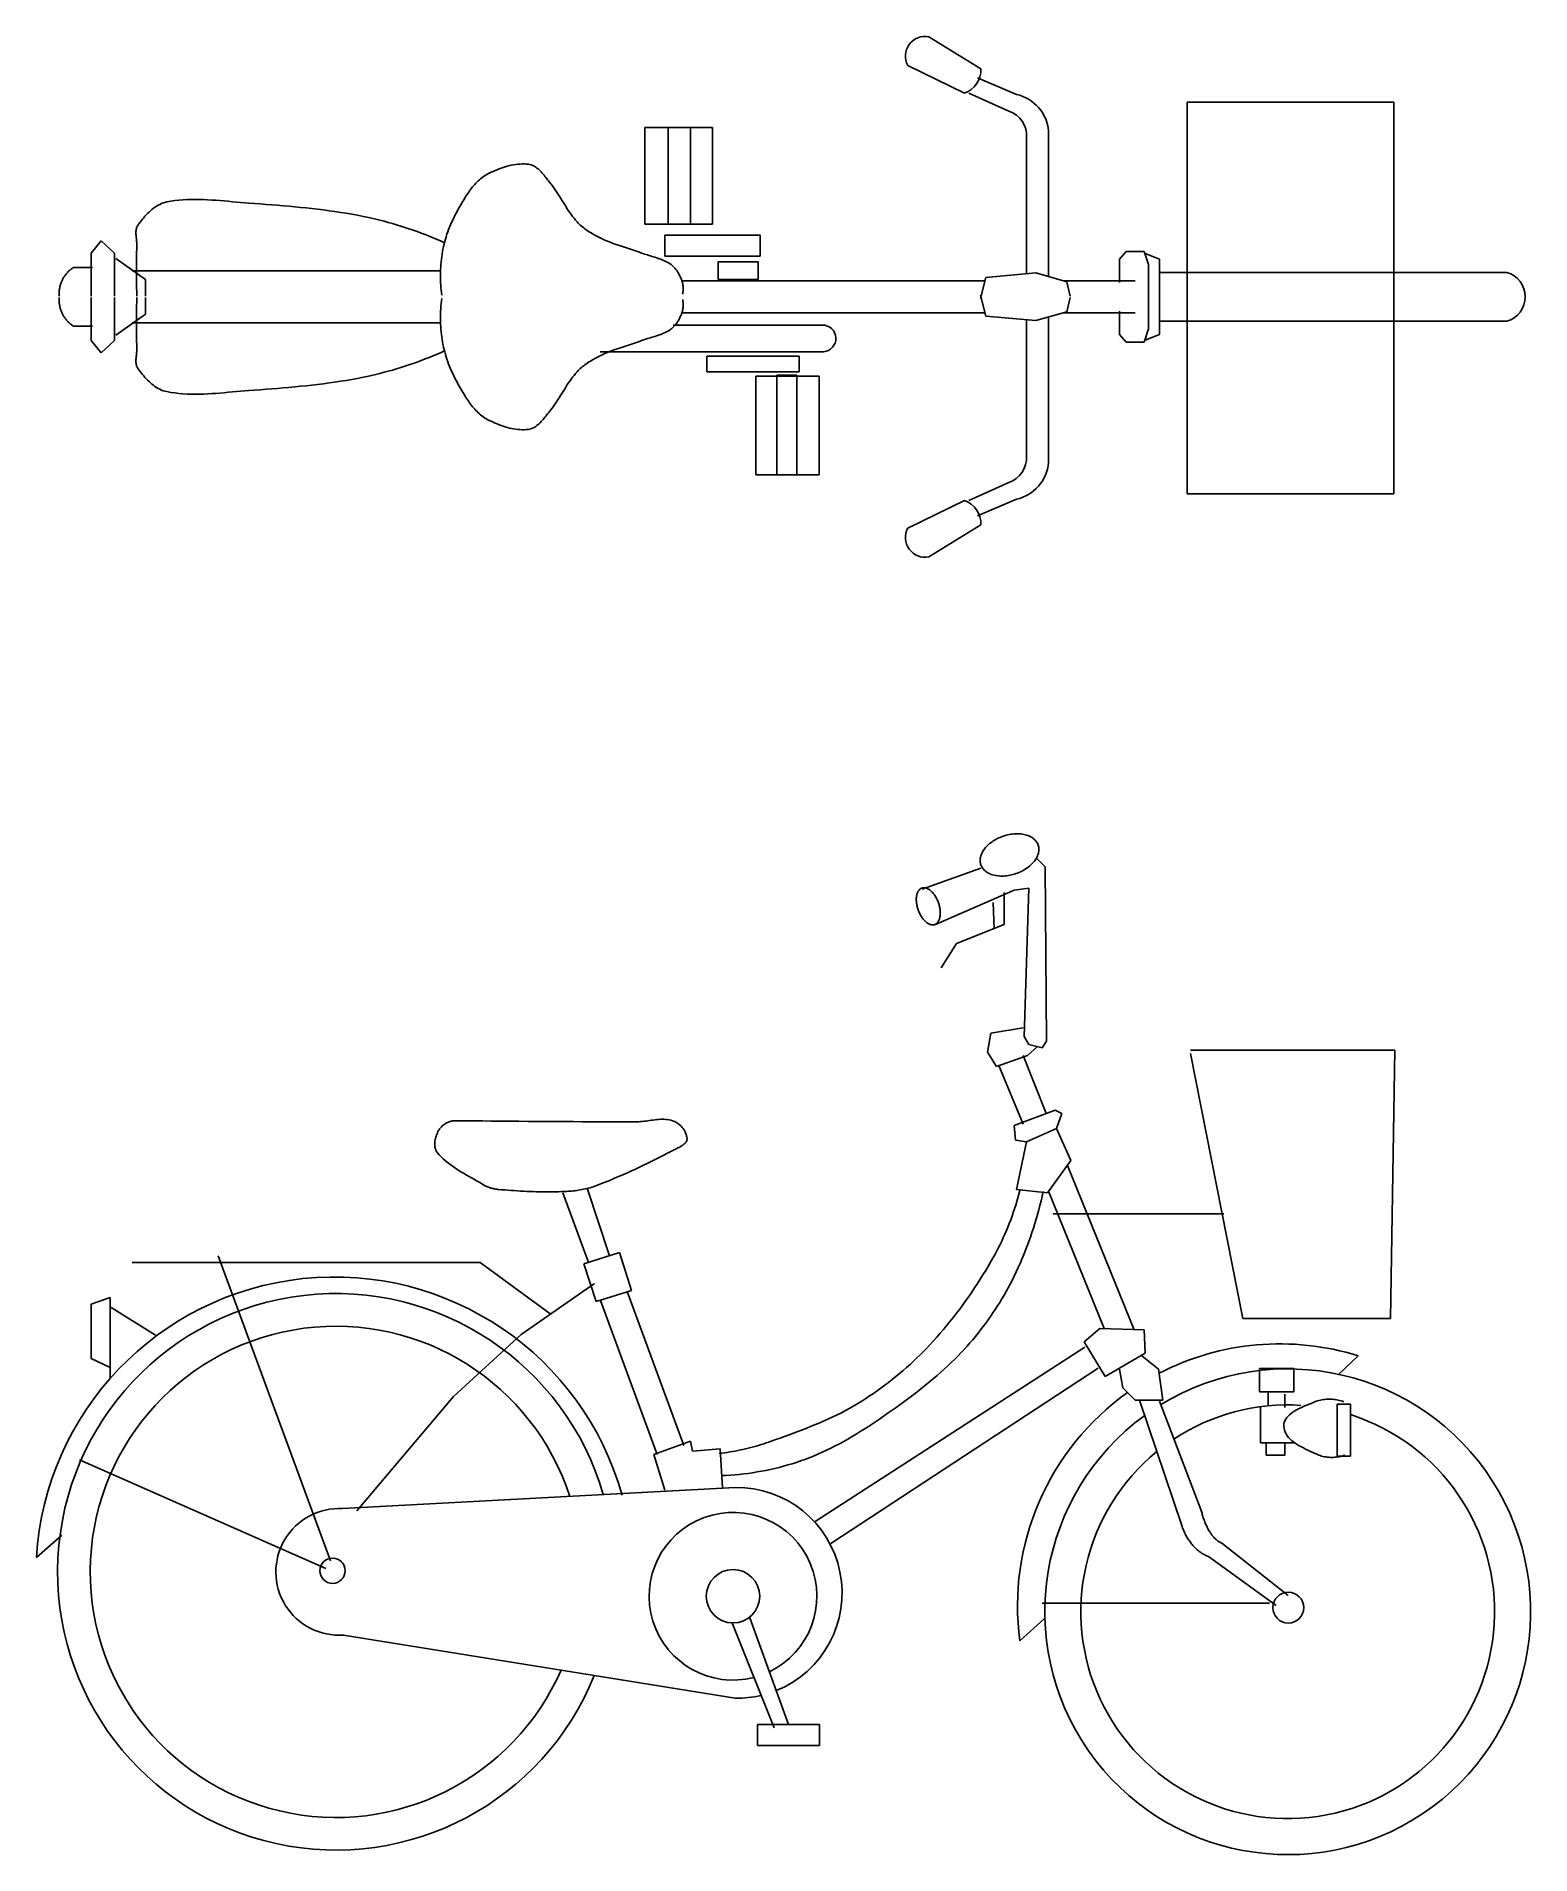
# Model space of a CAD drawing. Extents: x 369 to 1974, y 57 to 2010.
import ezdxf

# ---------------------------------------------------------------- set-up
doc = ezdxf.new("R2010")
doc.units = 0
doc.header["$MEASUREMENT"] = 0
doc.layers.get('0').update_dxf_attribs({"linetype": 'CONTINUOUS'})

msp = doc.modelspace()

# ---------------------------------------------------------------- linework, layer by layer
at = {"color": 7, "linetype": 'CONTINUOUS'}
for p, q in [((1327.4048, 2009.3426), (1383.3871, 1974.8003)), ((1365.5204, 1948.5958), (1304.7736, 1978.3737)), ((1379.8138, 1965.2714), (1421.5028, 1947.4047)), ((1370.2849, 1948.5958), (1413.165, 1929.538)), ((1604.9343, 1939.0669), (1826.4826, 1939.0669)), ((1604.9343, 1518.6038), (1604.9343, 1939.0669)), ((1826.4826, 1939.0669), (1826.4826, 1518.6038)), ((1022.4797, 1911.6713), (1095.1377, 1911.6713)), ((1022.4797, 1808.0444), (1022.4797, 1911.6713)), ((1047.4931, 1911.6713), (1071.3154, 1911.6713)), ((1047.4931, 1808.0444), (1047.4931, 1911.6713)), ((1071.3154, 1911.6713), (1071.3154, 1808.0444)), ((1095.1377, 1911.6713), (1095.1377, 1808.0444)), ((1432.2228, 1754.7351), (1432.2228, 1900.9513)), ((1456.0451, 1751.7225), (1456.0451, 1908.098)), ((843.55625, 1854.5567), (844.84697, 1855.7268)), ((844.84697, 1855.7268), (846.17216, 1856.8507)), ((846.17216, 1856.8507), (847.53223, 1857.9232)), ((847.53223, 1857.9232), (848.92845, 1858.9429)), ((848.92845, 1858.9429), (850.36123, 1859.9053)), ((850.36123, 1859.9053), (851.83184, 1860.8065)), ((851.83184, 1860.8065), (853.3407, 1861.6445)), ((853.3407, 1861.6445), (855.36441, 1862.6885)), ((855.36441, 1862.6885), (857.42049, 1863.7065)), ((857.42049, 1863.7065), (859.50725, 1864.6925)), ((859.50725, 1864.6925), (861.62133, 1865.6432)), ((861.62133, 1865.6432), (863.76147, 1866.5536)), ((863.76147, 1866.5536), (865.92473, 1867.4202)), ((865.92473, 1867.4202), (868.10941, 1868.2364)), ((868.10941, 1868.2364), (870.3126, 1868.9997)), ((870.3126, 1868.9997), (872.53301, 1869.7049)), ((872.53301, 1869.7049), (874.76772, 1870.3488)), ((874.76772, 1870.3488), (877.01419, 1870.9238)), ((877.01419, 1870.9238), (879.27117, 1871.429)), ((879.27117, 1871.429), (881.53529, 1871.8585)), ((881.53529, 1871.8585), (883.8053, 1872.2065)), ((883.8053, 1872.2065), (886.07825, 1872.4705)), ((886.07825, 1872.4705), (888.35204, 1872.6453)), ((888.35204, 1872.6453), (890.62458, 1872.7268)), ((890.62458, 1872.7268), (892.89374, 1872.71)), ((892.89374, 1872.71), (895.15661, 1872.5907)), ((895.15661, 1872.5907), (897.41191, 1872.3646)), ((897.41191, 1872.3646), (898.8552, 1872.1141)), ((898.8552, 1872.1141), (900.25141, 1871.7366)), ((900.25141, 1871.7366), (901.60308, 1871.2415)), ((901.60308, 1871.2415), (902.91188, 1870.6355)), ((902.91188, 1870.6355), (904.18074, 1869.9294)), ((904.18074, 1869.9294), (905.41179, 1869.1316)), ((905.41179, 1869.1316), (906.60794, 1868.2507)), ((906.60794, 1868.2507), (907.7709, 1867.2958)), ((907.7709, 1867.2958), (908.90359, 1866.2762)), ((908.90359, 1866.2762), (910.00812, 1865.2002)), ((910.00812, 1865.2002), (911.08744, 1864.0763)), ((911.08744, 1864.0763), (912.14322, 1862.9147)), ((912.14322, 1862.9147), (913.1784, 1861.7244)), ((913.1784, 1861.7244), (914.19509, 1860.5123)), ((914.19509, 1860.5123), (915.19539, 1859.2884)), ((915.19539, 1859.2884), (916.18267, 1858.0628)), ((916.18267, 1858.0628), (917.15859, 1856.8422)), ((917.15859, 1856.8422), (918.12569, 1855.6368)), ((918.12569, 1855.6368), (919.08648, 1854.455)), ((828.08017, 1834.2884), (829.51842, 1836.6311)), ((829.51842, 1836.6311), (830.43886, 1838.0996)), ((830.43886, 1838.0996), (831.38285, 1839.5656)), ((831.38285, 1839.5656), (832.3512, 1841.0257)), ((832.3512, 1841.0257), (833.34478, 1842.4766)), ((833.34478, 1842.4766), (834.36441, 1843.9157)), ((834.36441, 1843.9157), (835.41095, 1845.338)), ((835.41095, 1845.338), (836.4848, 1846.7409)), ((836.4848, 1846.7409), (837.58765, 1848.1203)), ((837.58765, 1848.1203), (838.7195, 1849.4745)), ((838.7195, 1849.4745), (839.88119, 1850.7984)), ((839.88119, 1850.7984), (841.07399, 1852.0887)), ((841.07399, 1852.0887), (842.29873, 1853.3429)), ((842.29873, 1853.3429), (843.55625, 1854.5567)), ((919.08648, 1854.455), (920.04307, 1853.3067)), ((920.04307, 1853.3067), (921.69651, 1851.2885)), ((921.69651, 1851.2885), (923.28984, 1849.2232)), ((923.28984, 1849.2232), (924.83022, 1847.1166)), ((924.83022, 1847.1166), (926.32394, 1844.9748)), ((926.32394, 1844.9748), (927.77942, 1842.8019)), ((927.77942, 1842.8019), (929.20338, 1840.6046)), ((929.20338, 1840.6046), (930.60254, 1838.3888)), ((930.60254, 1838.3888), (931.98447, 1836.1596)), ((931.98447, 1836.1596), (933.35631, 1833.9228)), ((485.75979, 1816.5343), (484.39215, 1814.9591)), ((487.16735, 1818.0777), (485.75979, 1816.5343)), ((488.61443, 1819.5815), (487.16735, 1818.0777)), ((490.10101, 1821.0382), (488.61443, 1819.5815)), ((491.62752, 1822.4403), (490.10101, 1821.0382)), ((493.19395, 1823.7811), (491.62752, 1822.4403)), ((494.80074, 1825.0529), (493.19395, 1823.7811)), ((496.44745, 1826.2482), (494.80074, 1825.0529)), ((498.13451, 1827.3603), (496.44745, 1826.2482)), ((499.86192, 1828.3816), (498.13451, 1827.3603)), ((501.6301, 1829.3046), (499.86192, 1828.3816)), ((503.43862, 1830.1216), (501.6301, 1829.3046)), ((505.28792, 1830.826), (503.43862, 1830.1216)), ((507.17798, 1831.4102), (505.28792, 1830.826)), ((509.10965, 1831.8667), (507.17798, 1831.4102)), ((513.44036, 1832.6535), (509.10965, 1831.8667)), ((517.78789, 1833.2915), (513.44036, 1832.6535)), ((522.15054, 1833.7916), (517.78789, 1833.2915)), ((526.52707, 1834.1623), (522.15054, 1833.7916)), ((530.9162, 1834.4145), (526.52707, 1834.1623)), ((535.31626, 1834.5574), (530.9162, 1834.4145)), ((539.72556, 1834.602), (535.31626, 1834.5574)), ((544.14286, 1834.5566), (539.72556, 1834.602)), ((548.56687, 1834.4322), (544.14286, 1834.5566)), ((552.99635, 1834.2388), (548.56687, 1834.4322)), ((557.4292, 1833.9866), (552.99635, 1834.2388)), ((561.86414, 1833.684), (557.4292, 1833.9866)), ((566.29993, 1833.3428), (561.86414, 1833.684)), ((570.73529, 1832.9712), (566.29993, 1833.3428)), ((575.16855, 1832.5795), (570.73529, 1832.9712)), ((579.59804, 1832.1794), (575.16855, 1832.5795)), ((584.02289, 1831.7784), (579.59804, 1832.1794)), ((588.44103, 1831.3875), (584.02289, 1831.7784)), ((592.85117, 1831.016), (588.44103, 1831.3875)), ((597.25207, 1830.6756), (592.85117, 1831.016)), ((603.41233, 1830.2225), (597.25207, 1830.6756)), ((609.57552, 1829.7635), (603.41233, 1830.2225)), ((615.73997, 1829.2978), (609.57552, 1829.7635)), ((621.90527, 1828.8187), (615.73997, 1829.2978)), ((628.07057, 1828.3236), (621.90527, 1828.8187)), ((634.23418, 1827.8092), (628.07057, 1828.3236)), ((640.39653, 1827.2703), (634.23418, 1827.8092)), ((646.55595, 1826.7046), (640.39653, 1827.2703)), ((652.71158, 1826.107), (646.55595, 1826.7046)), ((658.86258, 1825.4748), (652.71158, 1826.107)), ((665.00854, 1824.8041), (658.86258, 1825.4748)), ((671.14778, 1824.0896), (665.00854, 1824.8041)), ((677.28029, 1823.3297), (671.14778, 1824.0896)), ((683.40482, 1822.5185), (677.28029, 1823.3297)), ((689.52052, 1821.6535), (683.40482, 1822.5185)), ((695.62656, 1820.7306), (689.52052, 1821.6535)), ((701.72208, 1819.7454), (695.62656, 1820.7306)), ((707.80626, 1818.6947), (701.72208, 1819.7454)), ((713.87783, 1817.575), (707.80626, 1818.6947)), ((719.93679, 1816.3822), (713.87783, 1817.575)), ((724.47261, 1815.4323), (719.93679, 1816.3822)), ((817.3799, 1814.9507), (818.61389, 1817.4262)), ((818.61389, 1817.4262), (819.88318, 1819.8849)), ((819.88318, 1819.8849), (821.18441, 1822.3277)), ((821.18441, 1822.3277), (822.51548, 1824.7528)), ((822.51548, 1824.7528), (823.87303, 1827.1611)), ((823.87303, 1827.1611), (825.25496, 1829.5534)), ((825.25496, 1829.5534), (826.65832, 1831.9289)), ((826.65832, 1831.9289), (828.08017, 1834.2884)), ((933.35631, 1833.9228), (934.72479, 1831.6834)), ((934.72479, 1831.6834), (936.09747, 1829.4483)), ((936.09747, 1829.4483), (937.48192, 1827.2224)), ((937.48192, 1827.2224), (938.88444, 1825.0117)), ((938.88444, 1825.0117), (940.3126, 1822.8211)), ((940.3126, 1822.8211), (941.77354, 1820.6566)), ((941.77354, 1820.6566), (943.27441, 1818.5249)), ((943.27441, 1818.5249), (944.82277, 1816.4301)), ((944.82277, 1816.4301), (946.42494, 1814.3782)), ((476.0926, 1800.3177), (476.05982, 1799.2914)), ((476.05982, 1799.2914), (476.06991, 1798.2499)), ((476.06991, 1798.2499), (476.11572, 1797.1975)), ((476.17624, 1801.3264), (476.0926, 1800.3177)), ((476.11572, 1797.1975), (476.19053, 1796.1341)), ((476.31704, 1802.315), (476.17624, 1801.3264)), ((476.52298, 1803.28), (476.31704, 1802.315)), ((476.8008, 1804.2189), (476.52298, 1803.28)), ((477.15847, 1805.1292), (476.8008, 1804.2189)), ((477.6023, 1806.0085), (477.15847, 1805.1292)), ((478.14027, 1806.8533), (477.6023, 1806.0085)), ((479.3129, 1808.4798), (478.14027, 1806.8533)), ((480.52376, 1810.1123), (479.3129, 1808.4798)), ((481.77414, 1811.7405), (480.52376, 1810.1123)), ((483.0636, 1813.3586), (481.77414, 1811.7405)), ((484.39215, 1814.9591), (483.0636, 1813.3586)), ((729.00044, 1814.4312), (724.47261, 1815.4323)), ((733.5186, 1813.3771), (729.00044, 1814.4312)), ((738.02668, 1812.2726), (733.5186, 1813.3771)), ((742.52382, 1811.1159), (738.02668, 1812.2726)), ((747.00878, 1809.908), (742.52382, 1811.1159)), ((751.48113, 1808.6496), (747.00878, 1809.908)), ((755.94004, 1807.3408), (751.48113, 1808.6496)), ((760.38423, 1805.9816), (755.94004, 1807.3408)), ((764.81329, 1804.5728), (760.38423, 1805.9816)), ((769.22638, 1803.1135), (764.81329, 1804.5728)), ((773.62265, 1801.6055), (769.22638, 1803.1135)), ((778.00086, 1800.0487), (773.62265, 1801.6055)), ((782.36015, 1798.4432), (778.00086, 1800.0487)), ((786.70053, 1796.7881), (782.36015, 1798.4432)), ((791.02031, 1795.0851), (786.70053, 1796.7881)), ((809.09044, 1794.5387), (809.94742, 1797.1495)), ((809.94742, 1797.1495), (810.86072, 1799.7428)), ((810.86072, 1799.7428), (811.82824, 1802.32)), ((811.82824, 1802.32), (812.84703, 1804.8796)), ((812.84703, 1804.8796), (813.91416, 1807.4224)), ((813.91416, 1807.4224), (815.0271, 1809.9492)), ((815.0271, 1809.9492), (816.18333, 1812.4575)), ((816.18333, 1812.4575), (817.3799, 1814.9507)), ((946.42494, 1814.3782), (948.08846, 1812.3751)), ((948.08846, 1812.3751), (949.82091, 1810.4266)), ((949.82091, 1810.4266), (950.91284, 1809.2776)), ((950.91284, 1809.2776), (952.03838, 1808.1612)), ((952.03838, 1808.1612), (953.19595, 1807.0777)), ((953.19595, 1807.0777), (954.38328, 1806.0245)), ((954.38328, 1806.0245), (955.59919, 1805.0015)), ((955.59919, 1805.0015), (956.84116, 1804.0079)), ((956.84116, 1804.0079), (958.10834, 1803.0412)), ((958.10834, 1803.0412), (959.39781, 1802.1031)), ((959.39781, 1802.1031), (960.70912, 1801.1894)), ((960.70912, 1801.1894), (962.03978, 1800.3009)), ((962.03978, 1800.3009), (963.38766, 1799.4368)), ((963.38766, 1799.4368), (964.75193, 1798.5954)), ((964.75193, 1798.5954), (966.13008, 1797.7758)), ((966.13008, 1797.7758), (967.52083, 1796.9764)), ((967.52083, 1796.9764), (968.92209, 1796.1972)), ((1095.1377, 1808.0444), (1022.4797, 1808.0444)), ((1071.3154, 1808.0444), (1047.4931, 1808.0444)), ((428.1135, 1777.0754), (438.83352, 1790.1777)), ((428.1135, 1730.622), (428.1135, 1777.0754)), ((438.83352, 1790.1777), (453.12689, 1777.0754)), ((453.12689, 1777.0754), (453.12689, 1730.622)), ((476.19053, 1796.1341), (476.28636, 1795.0649)), ((476.28636, 1795.0649), (476.39647, 1793.9914)), ((476.39647, 1793.9914), (476.5129, 1792.9172)), ((476.5129, 1792.9172), (476.62932, 1791.8454)), ((476.62932, 1791.8454), (476.73775, 1790.777)), ((476.73775, 1790.777), (476.83148, 1789.7162)), ((476.83778, 1778.2077), (476.8092, 1775.4086)), ((476.83148, 1789.7162), (476.90251, 1788.6655)), ((476.87057, 1781.006), (476.83778, 1778.2077)), ((476.90755, 1783.8052), (476.87057, 1781.006)), ((476.90251, 1788.6655), (476.94454, 1787.6265)), ((476.94916, 1786.6044), (476.90755, 1783.8052)), ((476.94454, 1787.6265), (476.94916, 1786.6044)), ((795.31866, 1793.3341), (791.02031, 1795.0851)), ((799.59515, 1791.5353), (795.31866, 1793.3341)), ((803.84895, 1789.6893), (799.59515, 1791.5353)), ((808.07921, 1787.7955), (803.84895, 1789.6893)), ((804.75216, 1775.8137), (805.2086, 1778.5322)), ((805.2086, 1778.5322), (805.71674, 1781.2372)), ((805.71674, 1781.2372), (806.27615, 1783.9288)), ((806.27615, 1783.9288), (806.88726, 1786.6044)), ((806.88726, 1786.6044), (807.55763, 1789.2657)), ((807.55763, 1789.2657), (808.29314, 1791.911)), ((808.29314, 1791.911), (809.09044, 1794.5387)), ((968.92209, 1796.1972), (970.33218, 1795.4364)), ((970.33218, 1795.4364), (971.74941, 1794.6933)), ((971.74941, 1794.6933), (973.17169, 1793.9671)), ((973.17169, 1793.9671), (974.59775, 1793.2559)), ((974.59775, 1793.2559), (976.02549, 1792.5599)), ((976.02549, 1792.5599), (978.08745, 1791.5907)), ((978.08745, 1791.5907), (980.16707, 1790.6636)), ((980.16707, 1790.6636), (982.26265, 1789.7742)), ((982.26265, 1789.7742), (984.37253, 1788.9193)), ((984.37253, 1788.9193), (986.49543, 1788.0964)), ((986.49543, 1788.0964), (988.63011, 1787.3004)), ((988.63011, 1787.3004), (990.77445, 1786.5287)), ((990.77445, 1786.5287), (992.92804, 1785.7772)), ((992.92804, 1785.7772), (995.08835, 1785.0425)), ((995.08835, 1785.0425), (997.25455, 1784.3222)), ((997.25455, 1784.3222), (999.42495, 1783.611)), ((999.42495, 1783.611), (1001.5978, 1782.9066)), ((1001.5978, 1782.9066), (1003.7724, 1782.2047)), ((1003.7724, 1782.2047), (1005.9466, 1781.502)), ((1005.9466, 1781.502), (1008.1191, 1780.7959)), ((1008.1191, 1780.7959), (1010.2887, 1780.0814)), ((1010.2887, 1780.0814), (1012.4532, 1779.3551)), ((1012.4532, 1779.3551), (1014.6122, 1778.6154)), ((1014.6122, 1778.6154), (1016.7633, 1777.8564)), ((1016.7633, 1777.8564), (1018.9055, 1777.0754)), ((1018.9055, 1777.0754), (1020.4682, 1776.5123)), ((1043.9198, 1796.1333), (1146.3556, 1796.1333)), ((1043.9198, 1773.5021), (1043.9198, 1796.1333)), ((1146.3556, 1796.1333), (1146.3556, 1773.5021)), ((1532.2772, 1770.5239), (1539.4239, 1778.8625)), ((1539.4239, 1778.8625), (1558.4817, 1778.8625)), ((1558.4817, 1778.8625), (1563.2461, 1764.5692)), ((404.11007, 1757.7722), (403.46114, 1757.1476)), ((404.77498, 1758.3791), (404.11007, 1757.7722)), ((405.45459, 1758.9658), (404.77498, 1758.3791)), ((406.1485, 1759.5332), (405.45459, 1758.9658)), ((406.8567, 1760.0804), (406.1485, 1759.5332)), ((407.5775, 1760.6066), (406.8567, 1760.0804)), ((408.31091, 1761.1093), (407.5775, 1760.6066)), ((409.05568, 1761.591), (408.31091, 1761.1093)), ((429.30461, 1761.591), (409.05568, 1761.591)), ((454.318, 1771.1199), (486.47807, 1748.4887)), ((803.31476, 1758.0176), (472.18471, 1758.0176)), ((476.73271, 1761.4119), (476.73061, 1758.6128)), ((476.73061, 1758.6128), (476.73271, 1755.8136)), ((476.73943, 1764.2111), (476.73271, 1761.4119)), ((476.75036, 1767.0111), (476.73943, 1764.2111)), ((476.76549, 1769.8102), (476.75036, 1767.0111)), ((476.78525, 1772.6094), (476.76549, 1769.8102)), ((476.8092, 1775.4086), (476.78525, 1772.6094)), ((803.00416, 1756.5567), (803.09831, 1759.3214)), ((803.09831, 1759.3214), (803.24457, 1762.0844)), ((803.24457, 1762.0844), (803.44253, 1764.844)), ((803.44253, 1764.844), (803.69218, 1767.5978)), ((803.69218, 1767.5978), (803.99395, 1770.3457)), ((803.99395, 1770.3457), (804.34742, 1773.0843)), ((804.34742, 1773.0843), (804.75216, 1775.8137)), ((1020.4682, 1776.5123), (1022.0439, 1775.9726)), ((1022.0439, 1775.9726), (1023.6305, 1775.4531)), ((1023.6305, 1775.4531), (1025.2247, 1774.9488)), ((1025.2247, 1774.9488), (1026.8251, 1774.4545)), ((1026.8251, 1774.4545), (1028.4286, 1773.9653)), ((1028.4286, 1773.9653), (1030.0328, 1773.4786)), ((1030.0328, 1773.4786), (1031.6358, 1772.9877)), ((1031.6358, 1772.9877), (1033.235, 1772.4892)), ((1033.235, 1772.4892), (1034.8275, 1771.9781)), ((1034.8275, 1771.9781), (1036.4116, 1771.4494)), ((1036.4116, 1771.4494), (1037.9844, 1770.8988)), ((1037.9844, 1770.8988), (1039.5437, 1770.323)), ((1039.5437, 1770.323), (1041.0866, 1769.7153)), ((1041.0866, 1769.7153), (1042.6114, 1769.073)), ((1042.6114, 1769.073), (1044.1152, 1768.3896)), ((1146.3556, 1773.5021), (1043.9198, 1773.5021)), ((1044.1152, 1768.3896), (1045.5959, 1767.6617)), ((1045.5959, 1767.6617), (1047.051, 1766.8842)), ((1047.051, 1766.8842), (1048.4779, 1766.0537)), ((1048.4779, 1766.0537), (1049.8745, 1765.1643)), ((1049.8745, 1765.1643), (1050.7117, 1764.5759)), ((1050.7117, 1764.5759), (1051.5195, 1763.9471)), ((1051.5195, 1763.9471), (1052.2979, 1763.2822)), ((1052.2979, 1763.2822), (1053.0486, 1762.582)), ((1053.0486, 1762.582), (1053.771, 1761.8499)), ((1053.771, 1761.8499), (1054.4666, 1761.0875)), ((1054.4666, 1761.0875), (1055.1362, 1760.2956)), ((1055.1362, 1760.2956), (1055.7805, 1759.4794)), ((1055.7805, 1759.4794), (1056.3996, 1758.6397)), ((1056.3996, 1758.6397), (1056.9951, 1757.7772)), ((1056.9951, 1757.7772), (1057.5671, 1756.8971)), ((1101.0932, 1767.5465), (1143.9733, 1767.5465)), ((1101.0932, 1748.4887), (1101.0932, 1767.5465)), ((1143.9733, 1767.5465), (1143.9733, 1748.4887)), ((1532.2772, 1745.5114), (1532.2772, 1770.5239)), ((1559.6728, 1776.4803), (1575.1573, 1770.5239)), ((1563.2461, 1764.5692), (1563.2461, 1728.8358)), ((1575.1573, 1770.5239), (1575.1573, 1730.026)), ((393.86624, 1737.9646), (393.74394, 1737.0466)), ((394.01293, 1738.8791), (393.86624, 1737.9646)), ((394.18272, 1739.7903), (394.01293, 1738.8791)), ((394.37606, 1740.6965), (394.18272, 1739.7903)), ((394.59293, 1741.5976), (394.37606, 1740.6965)), ((394.83334, 1742.492), (394.59293, 1741.5976)), ((395.09602, 1743.3788), (394.83334, 1742.492)), ((395.38182, 1744.2572), (395.09602, 1743.3788)), ((395.6899, 1745.1264), (395.38182, 1744.2572)), ((396.02067, 1745.9846), (395.6899, 1745.1264)), ((396.3733, 1746.8319), (396.02067, 1745.9846)), ((396.7482, 1747.6666), (396.3733, 1746.8319)), ((397.14454, 1748.4887), (396.7482, 1747.6666)), ((397.55264, 1749.2755), (397.14454, 1748.4887)), ((397.98471, 1750.0539), (397.55264, 1749.2755)), ((398.43946, 1750.8214), (397.98471, 1750.0539)), ((398.9165, 1751.5779), (398.43946, 1750.8214)), ((399.41581, 1752.3235), (398.9165, 1751.5779)), ((399.93571, 1753.0556), (399.41581, 1752.3235)), ((400.47621, 1753.7743), (399.93571, 1753.0556)), ((401.03646, 1754.4804), (400.47621, 1753.7743)), ((401.61563, 1755.1706), (401.03646, 1754.4804)), ((402.21329, 1755.8455), (401.61563, 1755.1706)), ((402.82902, 1756.5046), (402.21329, 1755.8455)), ((403.46114, 1757.1476), (402.82902, 1756.5046)), ((476.73271, 1755.8136), (476.73943, 1753.0144)), ((476.73943, 1753.0144), (476.75036, 1750.2153)), ((476.75036, 1750.2153), (476.76549, 1747.4161)), ((476.76549, 1747.4161), (476.78525, 1744.617)), ((476.78525, 1744.617), (476.8092, 1741.8178)), ((476.8092, 1741.8178), (476.83778, 1739.0186)), ((476.83778, 1739.0186), (476.87057, 1736.2195)), ((486.47807, 1748.4887), (486.47807, 1730.622)), ((802.96171, 1753.7903), (803.00416, 1756.5567)), ((802.9718, 1751.0248), (802.96171, 1753.7903)), ((803.034, 1748.2618), (802.9718, 1751.0248)), ((803.14832, 1745.5021), (803.034, 1748.2618)), ((803.31476, 1742.7483), (803.14832, 1745.5021)), ((803.53373, 1740.0005), (803.31476, 1742.7483)), ((803.80482, 1737.261), (803.53373, 1740.0005)), ((1057.5671, 1756.8971), (1058.1165, 1756.0002)), ((1058.1165, 1756.0002), (1058.6439, 1755.0882)), ((1058.6439, 1755.0882), (1059.1504, 1754.1644)), ((1059.1504, 1754.1644), (1059.6362, 1753.2296)), ((1059.6362, 1753.2296), (1060.1028, 1752.2882)), ((1060.1028, 1752.2882), (1060.55, 1751.3408)), ((1060.55, 1751.3408), (1060.9795, 1750.3901)), ((1060.9795, 1750.3901), (1061.391, 1749.4386)), ((1061.391, 1749.4386), (1061.7856, 1748.4887)), ((1061.7856, 1748.4887), (1062.0672, 1747.7633)), ((1062.0672, 1747.7633), (1062.3261, 1747.0261)), ((1062.3261, 1747.0261), (1062.5615, 1746.278)), ((1062.5615, 1746.278), (1062.7742, 1745.5206)), ((1062.7742, 1745.5206), (1062.9641, 1744.7548)), ((1062.9641, 1744.7548), (1063.1306, 1743.9815)), ((1062.9776, 1747.2976), (1387.8078, 1747.2976)), ((1063.1306, 1743.9815), (1063.2735, 1743.2023)), ((1063.2735, 1743.2023), (1063.3933, 1742.418)), ((1063.3933, 1742.418), (1063.4895, 1741.6287)), ((1063.4895, 1741.6287), (1063.5626, 1740.8377)), ((1063.5626, 1740.8377), (1063.6114, 1740.0442)), ((1063.6114, 1740.0442), (1063.637, 1739.2498)), ((1063.6387, 1738.4555), (1063.6164, 1737.6636)), ((1063.637, 1739.2498), (1063.6387, 1738.4555)), ((1143.9733, 1748.4887), (1101.0932, 1748.4887)), ((1382.7928, 1728.2398), (1388.7484, 1750.8709)), ((1388.7484, 1750.8709), (1442.3485, 1755.6354)), ((1442.3485, 1755.6354), (1475.6997, 1746.1065)), ((1471.5312, 1747.2976), (1548.9519, 1747.2976)), ((1475.6997, 1746.1065), (1479.273, 1730.622)), ((1575.1573, 1756.2305), (1947.9751, 1756.2305)), ((393.4968, 1733.3657), (393.49638, 1732.4478)), ((393.49638, 1732.4478), (393.52118, 1731.5332)), ((393.49638, 1727.6043), (393.52118, 1728.5189)), ((393.4968, 1726.6864), (393.49638, 1727.6043)), ((393.5216, 1734.2853), (393.4968, 1733.3657)), ((393.5216, 1725.7668), (393.4968, 1726.6864)), ((393.52118, 1731.5332), (393.5712, 1730.622)), ((393.52118, 1728.5189), (393.5712, 1729.4301)), ((393.57162, 1735.2057), (393.5216, 1734.2853)), ((393.57162, 1724.8463), (393.5216, 1725.7668)), ((393.64559, 1736.127), (393.57162, 1735.2057)), ((393.64559, 1723.925), (393.57162, 1724.8463)), ((393.74394, 1737.0466), (393.64559, 1736.127)), ((393.74394, 1723.0054), (393.64559, 1723.925)), ((393.86624, 1722.0875), (393.74394, 1723.0054)), ((394.01293, 1721.173), (393.86624, 1722.0875)), ((394.18272, 1720.2618), (394.01293, 1721.173)), ((394.37606, 1719.3556), (394.18272, 1720.2618)), ((394.59293, 1718.4545), (394.37606, 1719.3556)), ((394.83334, 1717.5601), (394.59293, 1718.4545)), ((428.1135, 1729.4301), (428.1135, 1682.9766)), ((453.12689, 1682.9766), (453.12689, 1729.4301)), ((476.8092, 1718.2343), (476.83778, 1721.0334)), ((476.83778, 1721.0334), (476.87057, 1723.8326)), ((476.87057, 1736.2195), (476.90755, 1733.4203)), ((476.87057, 1723.8326), (476.90755, 1726.6317)), ((476.90755, 1733.4203), (476.94916, 1730.622)), ((476.90755, 1726.6317), (476.94916, 1729.4301)), ((486.47807, 1711.5633), (486.47807, 1729.4301)), ((803.53373, 1720.0516), (803.31476, 1717.3037)), ((803.80482, 1722.7911), (803.53373, 1720.0516)), ((804.12845, 1734.5316), (803.80482, 1737.261)), ((804.12845, 1725.5205), (803.80482, 1722.7911)), ((804.50503, 1731.8131), (804.12845, 1734.5316)), ((804.50503, 1728.2389), (804.12845, 1725.5205)), ((1063.144, 1733.7641), (1062.9767, 1733.0042)), ((1063.144, 1726.2879), (1062.9767, 1727.0478)), ((1063.2869, 1734.5316), (1063.144, 1733.7641)), ((1063.2869, 1725.5205), (1063.144, 1726.2879)), ((1063.4054, 1735.3075), (1063.2869, 1734.5316)), ((1063.4054, 1724.7446), (1063.2869, 1725.5205)), ((1063.3933, 1717.6341), (1063.4895, 1718.4234)), ((1063.5, 1736.0884), (1063.4054, 1735.3075)), ((1063.5, 1723.9637), (1063.4054, 1724.7446)), ((1063.4895, 1718.4234), (1063.5626, 1719.2144)), ((1063.5702, 1736.8743), (1063.5, 1736.0884)), ((1063.5702, 1723.1778), (1063.5, 1723.9637)), ((1063.5626, 1719.2144), (1063.6114, 1720.0079)), ((1063.6164, 1737.6636), (1063.5702, 1736.8743)), ((1063.6164, 1722.3884), (1063.5702, 1723.1778)), ((1063.6114, 1720.0079), (1063.637, 1720.8023)), ((1063.6387, 1721.5966), (1063.6164, 1722.3884)), ((1063.637, 1720.8023), (1063.6387, 1721.5966)), ((1382.7928, 1731.8123), (1388.7484, 1709.1811)), ((1475.6997, 1713.9456), (1479.273, 1729.4301)), ((1563.2461, 1695.4829), (1563.2461, 1731.2163)), ((1575.1573, 1689.5282), (1575.1573, 1730.026)), ((395.09602, 1716.6733), (394.83334, 1717.5601)), ((395.38182, 1715.7949), (395.09602, 1716.6733)), ((395.6899, 1714.9257), (395.38182, 1715.7949)), ((396.02067, 1714.0675), (395.6899, 1714.9257)), ((396.3733, 1713.2201), (396.02067, 1714.0675)), ((396.7482, 1712.3854), (396.3733, 1713.2201)), ((397.14454, 1711.5633), (396.7482, 1712.3854)), ((397.55264, 1710.7766), (397.14454, 1711.5633)), ((397.98471, 1709.9982), (397.55264, 1710.7766)), ((398.43946, 1709.2307), (397.98471, 1709.9982)), ((398.9165, 1708.4742), (398.43946, 1709.2307)), ((399.41581, 1707.7286), (398.9165, 1708.4742)), ((399.93571, 1706.9964), (399.41581, 1707.7286)), ((400.47621, 1706.2777), (399.93571, 1706.9964)), ((401.03646, 1705.5716), (400.47621, 1706.2777)), ((401.61563, 1704.8815), (401.03646, 1705.5716)), ((402.21329, 1704.2065), (401.61563, 1704.8815)), ((402.82902, 1703.5475), (402.21329, 1704.2065)), ((403.46114, 1702.9044), (402.82902, 1703.5475)), ((404.11007, 1702.2799), (403.46114, 1702.9044)), ((404.77498, 1701.673), (404.11007, 1702.2799)), ((405.45459, 1701.0863), (404.77498, 1701.673)), ((406.1485, 1700.5189), (405.45459, 1701.0863)), ((406.8567, 1699.9716), (406.1485, 1700.5189)), ((407.5775, 1699.4454), (406.8567, 1699.9716)), ((408.31091, 1698.9428), (407.5775, 1699.4454)), ((409.05568, 1698.4611), (408.31091, 1698.9428)), ((454.318, 1688.9322), (486.47807, 1711.5633)), ((803.31476, 1702.0344), (472.18471, 1702.0344)), ((476.73061, 1701.4393), (476.73271, 1704.2385)), ((476.73271, 1698.6401), (476.73061, 1701.4393)), ((476.73271, 1704.2385), (476.73943, 1707.0376)), ((476.73943, 1707.0376), (476.75036, 1709.8368)), ((476.75036, 1709.8368), (476.76549, 1712.6359)), ((476.76549, 1712.6359), (476.78525, 1715.4351)), ((476.78525, 1715.4351), (476.8092, 1718.2343)), ((802.9718, 1709.0273), (802.96171, 1706.2618)), ((802.96171, 1706.2618), (803.00416, 1703.4954)), ((803.034, 1711.7903), (802.9718, 1709.0273)), ((803.00416, 1703.4954), (803.09831, 1700.7307)), ((803.14832, 1714.55), (803.034, 1711.7903)), ((803.09831, 1700.7307), (803.24457, 1697.9677)), ((803.31476, 1717.3037), (803.14832, 1714.55)), ((1053.0486, 1699.6531), (1213.0579, 1699.6531)), ((1053.771, 1698.2022), (1054.4666, 1698.9646)), ((1054.4666, 1698.9646), (1055.1362, 1699.7564)), ((1055.1362, 1699.7564), (1055.7805, 1700.5727)), ((1055.7805, 1700.5727), (1056.3996, 1701.4124)), ((1056.3996, 1701.4124), (1056.9951, 1702.2748)), ((1056.9951, 1702.2748), (1057.5671, 1703.1549)), ((1057.5671, 1703.1549), (1058.1165, 1704.0519)), ((1058.1165, 1704.0519), (1058.6439, 1704.9639)), ((1058.6439, 1704.9639), (1059.1504, 1705.8877)), ((1059.1504, 1705.8877), (1059.6362, 1706.8224)), ((1059.6362, 1706.8224), (1060.1028, 1707.7639)), ((1060.1028, 1707.7639), (1060.55, 1708.7112)), ((1060.55, 1708.7112), (1060.9795, 1709.6619)), ((1060.9795, 1709.6619), (1061.391, 1710.6135)), ((1061.391, 1710.6135), (1061.7856, 1711.5633)), ((1061.7856, 1711.5633), (1062.0672, 1712.2888)), ((1062.0672, 1712.2888), (1062.3261, 1713.026)), ((1062.3261, 1713.026), (1062.5615, 1713.7741)), ((1062.5615, 1713.7741), (1062.7742, 1714.5315)), ((1062.7742, 1714.5315), (1062.9641, 1715.2972)), ((1062.9641, 1715.2972), (1063.1306, 1716.0706)), ((1062.9776, 1712.7545), (1387.8078, 1712.7545)), ((1063.1306, 1716.0706), (1063.2735, 1716.8498)), ((1063.2735, 1716.8498), (1063.3933, 1717.6341)), ((1388.7484, 1709.1811), (1442.3485, 1704.4167)), ((1432.2228, 1705.3169), (1432.2228, 1559.1008)), ((1442.3485, 1704.4167), (1475.6997, 1713.9456)), ((1456.0451, 1708.3296), (1456.0451, 1551.9541)), ((1471.5312, 1712.7545), (1548.9519, 1712.7545)), ((1532.2772, 1714.5407), (1532.2772, 1689.5282)), ((1575.1573, 1703.8215), (1947.9751, 1703.8215)), ((429.30461, 1698.4611), (409.05568, 1698.4611)), ((428.1135, 1682.9766), (438.83352, 1669.8744)), ((438.83352, 1669.8744), (453.12689, 1682.9766)), ((476.73943, 1695.841), (476.73271, 1698.6401)), ((476.75036, 1693.041), (476.73943, 1695.841)), ((476.76549, 1690.2418), (476.75036, 1693.041)), ((476.78525, 1687.4427), (476.76549, 1690.2418)), ((476.8092, 1684.6435), (476.78525, 1687.4427)), ((476.83778, 1681.8443), (476.8092, 1684.6435)), ((476.87057, 1679.046), (476.83778, 1681.8443)), ((803.24457, 1697.9677), (803.44253, 1695.208)), ((803.44253, 1695.208), (803.69218, 1692.4543)), ((803.69218, 1692.4543), (803.99395, 1689.7064)), ((803.99395, 1689.7064), (804.34742, 1686.9677)), ((804.34742, 1686.9677), (804.75216, 1684.2383)), ((804.75216, 1684.2383), (805.2086, 1681.5199)), ((805.2086, 1681.5199), (805.71674, 1678.8149)), ((1005.9466, 1678.5501), (1008.1191, 1679.2562)), ((1008.1191, 1679.2562), (1010.2887, 1679.9707)), ((1010.2887, 1679.9707), (1012.4532, 1680.6969)), ((1012.4532, 1680.6969), (1014.6122, 1681.4367)), ((1014.6122, 1681.4367), (1016.7633, 1682.1957)), ((1016.7633, 1682.1957), (1018.9055, 1682.9766)), ((1018.9055, 1682.9766), (1020.4682, 1683.5398)), ((1020.4682, 1683.5398), (1022.0439, 1684.0795)), ((1022.0439, 1684.0795), (1023.6305, 1684.599)), ((1023.6305, 1684.599), (1025.2247, 1685.1033)), ((1025.2247, 1685.1033), (1026.8251, 1685.5976)), ((1026.8251, 1685.5976), (1028.4286, 1686.0868)), ((1028.4286, 1686.0868), (1030.0328, 1686.5735)), ((1030.0328, 1686.5735), (1031.6358, 1687.0644)), ((1031.6358, 1687.0644), (1033.235, 1687.5629)), ((1033.235, 1687.5629), (1034.8275, 1688.0739)), ((1034.8275, 1688.0739), (1036.4116, 1688.6027)), ((1036.4116, 1688.6027), (1037.9844, 1689.1533)), ((1037.9844, 1689.1533), (1039.5437, 1689.7291)), ((1039.5437, 1689.7291), (1041.0866, 1690.3368)), ((1041.0866, 1690.3368), (1042.6114, 1690.979)), ((1042.6114, 1690.979), (1044.1152, 1691.6624)), ((1044.1152, 1691.6624), (1045.5959, 1692.3904)), ((1045.5959, 1692.3904), (1047.051, 1693.1679)), ((1047.051, 1693.1679), (1048.4779, 1693.9984)), ((1048.4779, 1693.9984), (1049.8745, 1694.8878)), ((1049.8745, 1694.8878), (1050.7117, 1695.4762)), ((1050.7117, 1695.4762), (1051.5195, 1696.1049)), ((1051.5195, 1696.1049), (1052.2979, 1696.7698)), ((1052.2979, 1696.7698), (1053.0486, 1697.47)), ((1053.0486, 1697.47), (1053.771, 1698.2022)), ((1532.2772, 1689.5282), (1539.4239, 1681.1895)), ((1539.4239, 1681.1895), (1558.4817, 1681.1895)), ((1558.4817, 1681.1895), (1563.2461, 1695.4829)), ((1559.6728, 1683.5718), (1575.1573, 1689.5282)), ((476.05982, 1660.7607), (476.06991, 1661.8022)), ((476.0926, 1659.7343), (476.05982, 1660.7607)), ((476.06991, 1661.8022), (476.11572, 1662.8546)), ((476.17624, 1658.7256), (476.0926, 1659.7343)), ((476.11572, 1662.8546), (476.19053, 1663.918)), ((476.19053, 1663.918), (476.28636, 1664.9872)), ((476.28636, 1664.9872), (476.39647, 1666.0606)), ((476.39647, 1666.0606), (476.5129, 1667.1349)), ((476.5129, 1667.1349), (476.62932, 1668.2066)), ((476.62932, 1668.2066), (476.73775, 1669.275)), ((476.73775, 1669.275), (476.83148, 1670.3359)), ((476.83148, 1670.3359), (476.90251, 1671.3866)), ((476.90755, 1676.2469), (476.87057, 1679.046)), ((476.90251, 1671.3866), (476.94454, 1672.4256)), ((476.94916, 1673.4477), (476.90755, 1676.2469)), ((476.94454, 1672.4256), (476.94916, 1673.4477)), ((778.00086, 1660.0033), (773.62265, 1658.4466)), ((782.36015, 1661.6089), (778.00086, 1660.0033)), ((786.70053, 1663.264), (782.36015, 1661.6089)), ((791.02031, 1664.967), (786.70053, 1663.264)), ((795.31866, 1666.718), (791.02031, 1664.967)), ((799.59515, 1668.5168), (795.31866, 1666.718)), ((803.84895, 1670.3627), (799.59515, 1668.5168)), ((808.07921, 1672.2566), (803.84895, 1670.3627)), ((805.71674, 1678.8149), (806.27615, 1676.1233)), ((806.27615, 1676.1233), (806.88726, 1673.4477)), ((806.88726, 1673.4477), (807.55763, 1670.7864)), ((807.55763, 1670.7864), (808.29314, 1668.1411)), ((808.29314, 1668.1411), (809.09044, 1665.5134)), ((809.09044, 1665.5134), (809.94742, 1662.9025)), ((809.94742, 1662.9025), (810.86072, 1660.3093)), ((810.86072, 1660.3093), (811.82824, 1657.7321)), ((960.70912, 1658.8627), (962.03978, 1659.7512)), ((962.03978, 1659.7512), (963.38766, 1660.6153)), ((963.38766, 1660.6153), (964.75193, 1661.4567)), ((964.75193, 1661.4567), (966.13008, 1662.2763)), ((966.13008, 1662.2763), (967.52083, 1663.0757)), ((967.52083, 1663.0757), (968.92209, 1663.8549)), ((968.92209, 1663.8549), (970.33218, 1664.6156)), ((970.33218, 1664.6156), (971.74941, 1665.3587)), ((971.74941, 1665.3587), (973.17169, 1666.085)), ((973.17169, 1666.085), (974.59775, 1666.7961)), ((974.59775, 1671.0663), (1214.249, 1671.0663)), ((974.59775, 1666.7961), (976.02549, 1667.4921)), ((976.02549, 1667.4921), (978.08745, 1668.4613)), ((978.08745, 1668.4613), (980.16707, 1669.3885)), ((980.16707, 1669.3885), (982.26265, 1670.2778)), ((982.26265, 1670.2778), (984.37253, 1671.1327)), ((984.37253, 1671.1327), (986.49543, 1671.9557)), ((986.49543, 1671.9557), (988.63011, 1672.7517)), ((988.63011, 1672.7517), (990.77445, 1673.5234)), ((990.77445, 1673.5234), (992.92804, 1674.2748)), ((992.92804, 1674.2748), (995.08835, 1675.0095)), ((995.08835, 1675.0095), (997.25455, 1675.7299)), ((997.25455, 1675.7299), (999.42495, 1676.441)), ((999.42495, 1676.441), (1001.5978, 1677.1455)), ((1001.5978, 1677.1455), (1003.7724, 1677.8473)), ((1003.7724, 1677.8473), (1005.9466, 1678.5501)), ((1089.1821, 1666.3019), (1188.0445, 1666.3019)), ((1089.1821, 1649.6263), (1089.1821, 1666.3019)), ((1188.0445, 1666.3019), (1188.0445, 1649.6263)), ((476.31704, 1657.7371), (476.17624, 1658.7256)), ((476.52298, 1656.7721), (476.31704, 1657.7371)), ((476.8008, 1655.8332), (476.52298, 1656.7721)), ((477.15847, 1654.9228), (476.8008, 1655.8332)), ((477.6023, 1654.0436), (477.15847, 1654.9228)), ((478.14027, 1653.1988), (477.6023, 1654.0436)), ((479.3129, 1651.5722), (478.14027, 1653.1988)), ((480.52376, 1649.9398), (479.3129, 1651.5722)), ((481.77414, 1648.3116), (480.52376, 1649.9398)), ((483.0636, 1646.6935), (481.77414, 1648.3116)), ((484.39215, 1645.093), (483.0636, 1646.6935)), ((485.75979, 1643.5177), (484.39215, 1645.093)), ((487.16735, 1641.9744), (485.75979, 1643.5177)), ((488.61443, 1640.4706), (487.16735, 1641.9744)), ((490.10101, 1639.0138), (488.61443, 1640.4706)), ((701.72208, 1640.3067), (695.62656, 1639.3215)), ((707.80626, 1641.3574), (701.72208, 1640.3067)), ((713.87783, 1642.4771), (707.80626, 1641.3574)), ((719.93679, 1643.6699), (713.87783, 1642.4771)), ((724.47261, 1644.6197), (719.93679, 1643.6699)), ((729.00044, 1645.6209), (724.47261, 1644.6197)), ((733.5186, 1646.675), (729.00044, 1645.6209)), ((738.02668, 1647.7795), (733.5186, 1646.675)), ((742.52382, 1648.9362), (738.02668, 1647.7795)), ((747.00878, 1650.1441), (742.52382, 1648.9362)), ((751.48113, 1651.4024), (747.00878, 1650.1441)), ((755.94004, 1652.7112), (751.48113, 1651.4024)), ((760.38423, 1654.0705), (755.94004, 1652.7112)), ((764.81329, 1655.4793), (760.38423, 1654.0705)), ((769.22638, 1656.9386), (764.81329, 1655.4793)), ((773.62265, 1658.4466), (769.22638, 1656.9386)), ((811.82824, 1657.7321), (812.84703, 1655.1725)), ((812.84703, 1655.1725), (813.91416, 1652.6297)), ((813.91416, 1652.6297), (815.0271, 1650.1029)), ((815.0271, 1650.1029), (816.18333, 1647.5946)), ((816.18333, 1647.5946), (817.3799, 1645.1014)), ((817.3799, 1645.1014), (818.61389, 1642.6259)), ((818.61389, 1642.6259), (819.88318, 1640.1671)), ((819.88318, 1640.1671), (821.18441, 1637.7244)), ((941.77354, 1639.3955), (943.27441, 1641.5272)), ((943.27441, 1641.5272), (944.82277, 1643.622)), ((944.82277, 1643.622), (946.42494, 1645.6738)), ((946.42494, 1645.6738), (948.08846, 1647.6769)), ((948.08846, 1647.6769), (949.82091, 1649.6254)), ((949.82091, 1649.6254), (950.91284, 1650.7745)), ((950.91284, 1650.7745), (952.03838, 1651.8908)), ((952.03838, 1651.8908), (953.19595, 1652.9743)), ((953.19595, 1652.9743), (954.38328, 1654.0276)), ((954.38328, 1654.0276), (955.59919, 1655.0506)), ((955.59919, 1655.0506), (956.84116, 1656.0442)), ((956.84116, 1656.0442), (958.10834, 1657.0108)), ((958.10834, 1657.0108), (959.39781, 1657.9489)), ((959.39781, 1657.9489), (960.70912, 1658.8627)), ((1188.0445, 1649.6263), (1089.1821, 1649.6263)), ((1141.5911, 1644.8618), (1209.4845, 1644.8618)), ((1141.5911, 1538.8527), (1141.5911, 1644.8618)), ((1164.2223, 1646.0529), (1185.6622, 1646.0529)), ((1164.2223, 1538.8527), (1164.2223, 1646.0529)), ((1185.6622, 1646.0529), (1185.6622, 1538.8527)), ((1209.4845, 1644.8618), (1209.4845, 1538.8527)), ((491.62752, 1637.6117), (490.10101, 1639.0138)), ((493.19395, 1636.271), (491.62752, 1637.6117)), ((494.80074, 1634.9992), (493.19395, 1636.271)), ((496.44745, 1633.8039), (494.80074, 1634.9992)), ((498.13451, 1632.6918), (496.44745, 1633.8039)), ((499.86192, 1631.6705), (498.13451, 1632.6918)), ((501.6301, 1630.7475), (499.86192, 1631.6705)), ((503.43862, 1629.9304), (501.6301, 1630.7475)), ((505.28792, 1629.226), (503.43862, 1629.9304)), ((507.17798, 1628.6418), (505.28792, 1629.226)), ((509.10965, 1628.1854), (507.17798, 1628.6418)), ((513.44036, 1627.3986), (509.10965, 1628.1854)), ((517.78789, 1626.7606), (513.44036, 1627.3986)), ((522.15054, 1626.2604), (517.78789, 1626.7606)), ((526.52707, 1625.8897), (522.15054, 1626.2604)), ((530.9162, 1625.6376), (526.52707, 1625.8897)), ((535.31626, 1625.4947), (530.9162, 1625.6376)), ((539.72556, 1625.4501), (535.31626, 1625.4947)), ((544.14286, 1625.4955), (539.72556, 1625.4501)), ((548.56687, 1625.6199), (544.14286, 1625.4955)), ((552.99635, 1625.8132), (548.56687, 1625.6199)), ((557.4292, 1626.0654), (552.99635, 1625.8132)), ((561.86414, 1626.368), (557.4292, 1626.0654)), ((566.29993, 1626.7093), (561.86414, 1626.368)), ((570.73529, 1627.0809), (566.29993, 1626.7093)), ((575.16855, 1627.4726), (570.73529, 1627.0809)), ((579.59804, 1627.8727), (575.16855, 1627.4726)), ((584.02289, 1628.2736), (579.59804, 1627.8727)), ((588.44103, 1628.6645), (584.02289, 1628.2736)), ((592.85117, 1629.0361), (588.44103, 1628.6645)), ((597.25207, 1629.3765), (592.85117, 1629.0361)), ((603.41233, 1629.8296), (597.25207, 1629.3765)), ((609.57552, 1630.2885), (603.41233, 1629.8296)), ((615.73997, 1630.7542), (609.57552, 1630.2885)), ((621.90527, 1631.2334), (615.73997, 1630.7542)), ((628.07057, 1631.7285), (621.90527, 1631.2334)), ((634.23418, 1632.2429), (628.07057, 1631.7285)), ((640.39653, 1632.7817), (634.23418, 1632.2429)), ((646.55595, 1633.3474), (640.39653, 1632.7817)), ((652.71158, 1633.9451), (646.55595, 1633.3474)), ((658.86258, 1634.5772), (652.71158, 1633.9451)), ((665.00854, 1635.248), (658.86258, 1634.5772)), ((671.14778, 1635.9625), (665.00854, 1635.248)), ((677.28029, 1636.7224), (671.14778, 1635.9625)), ((683.40482, 1637.5336), (677.28029, 1636.7224)), ((689.52052, 1638.3985), (683.40482, 1637.5336)), ((695.62656, 1639.3215), (689.52052, 1638.3985)), ((821.18441, 1637.7244), (822.51548, 1635.2993)), ((822.51548, 1635.2993), (823.87303, 1632.891)), ((823.87303, 1632.891), (825.25496, 1630.4987)), ((825.25496, 1630.4987), (826.65832, 1628.1232)), ((826.65832, 1628.1232), (828.08017, 1625.7636)), ((828.08017, 1625.7636), (829.51842, 1623.4209)), ((829.51842, 1623.4209), (830.43886, 1621.9524)), ((830.43886, 1621.9524), (831.38285, 1620.4864)), ((929.20338, 1619.4475), (930.60254, 1621.6633)), ((930.60254, 1621.6633), (931.98447, 1623.8925)), ((931.98447, 1623.8925), (933.35631, 1626.1293)), ((933.35631, 1626.1293), (934.72479, 1628.3686)), ((934.72479, 1628.3686), (936.09747, 1630.6038)), ((936.09747, 1630.6038), (937.48192, 1632.8296)), ((937.48192, 1632.8296), (938.88444, 1635.0404)), ((938.88444, 1635.0404), (940.3126, 1637.231)), ((940.3126, 1637.231), (941.77354, 1639.3955)), ((831.38285, 1620.4864), (832.3512, 1619.0263)), ((832.3512, 1619.0263), (833.34478, 1617.5755)), ((833.34478, 1617.5755), (834.36441, 1616.1364)), ((834.36441, 1616.1364), (835.41095, 1614.7141)), ((835.41095, 1614.7141), (836.4848, 1613.3112)), ((836.4848, 1613.3112), (837.58765, 1611.9318)), ((837.58765, 1611.9318), (838.7195, 1610.5776)), ((838.7195, 1610.5776), (839.88119, 1609.2537)), ((839.88119, 1609.2537), (841.07399, 1607.9633)), ((841.07399, 1607.9633), (842.29873, 1606.7092)), ((842.29873, 1606.7092), (843.55625, 1605.4954)), ((843.55625, 1605.4954), (844.84697, 1604.3253)), ((844.84697, 1604.3253), (846.17216, 1603.2014)), ((846.17216, 1603.2014), (847.53223, 1602.1288)), ((847.53223, 1602.1288), (848.92845, 1601.1092)), ((848.92845, 1601.1092), (850.36123, 1600.1467)), ((915.19539, 1600.7637), (916.18267, 1601.9893)), ((916.18267, 1601.9893), (917.15859, 1603.2098)), ((917.15859, 1603.2098), (918.12569, 1604.4152)), ((918.12569, 1604.4152), (919.08648, 1605.5971)), ((919.08648, 1605.5971), (920.04307, 1606.7453)), ((920.04307, 1606.7453), (921.69651, 1608.7636)), ((921.69651, 1608.7636), (923.28984, 1610.8289)), ((923.28984, 1610.8289), (924.83022, 1612.9354)), ((924.83022, 1612.9354), (926.32394, 1615.0772)), ((926.32394, 1615.0772), (927.77942, 1617.2502)), ((927.77942, 1617.2502), (929.20338, 1619.4475)), ((850.36123, 1600.1467), (851.83184, 1599.2456)), ((851.83184, 1599.2456), (853.3407, 1598.4075)), ((853.3407, 1598.4075), (855.36441, 1597.3635)), ((855.36441, 1597.3635), (857.42049, 1596.3456)), ((857.42049, 1596.3456), (859.50725, 1595.3596)), ((859.50725, 1595.3596), (861.62133, 1594.4089)), ((861.62133, 1594.4089), (863.76147, 1593.4985)), ((863.76147, 1593.4985), (865.92473, 1592.6319)), ((865.92473, 1592.6319), (868.10941, 1591.8156)), ((868.10941, 1591.8156), (870.3126, 1591.0524)), ((870.3126, 1591.0524), (872.53301, 1590.3471)), ((872.53301, 1590.3471), (874.76772, 1589.7032)), ((874.76772, 1589.7032), (877.01419, 1589.1283)), ((877.01419, 1589.1283), (879.27117, 1588.6231)), ((879.27117, 1588.6231), (881.53529, 1588.1936)), ((881.53529, 1588.1936), (883.8053, 1587.8455)), ((883.8053, 1587.8455), (886.07825, 1587.5816)), ((886.07825, 1587.5816), (888.35204, 1587.4068)), ((888.35204, 1587.4068), (890.62458, 1587.3252)), ((890.62458, 1587.3252), (892.89374, 1587.342)), ((892.89374, 1587.342), (895.15661, 1587.4614)), ((895.15661, 1587.4614), (897.41191, 1587.6875)), ((897.41191, 1587.6875), (898.8552, 1587.938)), ((898.8552, 1587.938), (900.25141, 1588.3154)), ((900.25141, 1588.3154), (901.60308, 1588.8105)), ((901.60308, 1588.8105), (902.91188, 1589.4166)), ((902.91188, 1589.4166), (904.18074, 1590.1227)), ((904.18074, 1590.1227), (905.41179, 1590.9204)), ((905.41179, 1590.9204), (906.60794, 1591.8014)), ((906.60794, 1591.8014), (907.7709, 1592.7563)), ((907.7709, 1592.7563), (908.90359, 1593.7759)), ((908.90359, 1593.7759), (910.00812, 1594.8519)), ((910.00812, 1594.8519), (911.08744, 1595.9757)), ((911.08744, 1595.9757), (912.14322, 1597.1374)), ((912.14322, 1597.1374), (913.1784, 1598.3277)), ((913.1784, 1598.3277), (914.19509, 1599.5398)), ((914.19509, 1599.5398), (915.19539, 1600.7637)), ((1209.4845, 1538.8527), (1141.5911, 1538.8527)), ((1185.6622, 1538.8527), (1164.2223, 1538.8527)), ((1370.2849, 1511.4562), (1413.165, 1530.5141)), ((1365.5204, 1511.4562), (1304.7736, 1481.6784)), ((1379.8138, 1494.7806), (1421.5028, 1512.6473)), ((1826.4826, 1518.6038), (1604.9343, 1518.6038)), ((1327.4048, 1450.7094), (1383.3871, 1485.2517)), ((1412.0394, 1152.2047), (1410.3952, 1151.7928)), ((1413.6887, 1152.5573), (1412.0394, 1152.2047)), ((1415.3396, 1152.8503), (1413.6887, 1152.5573)), ((1416.9863, 1153.0827), (1415.3396, 1152.8503)), ((1418.6254, 1153.2538), (1416.9863, 1153.0827)), ((1420.252, 1153.3626), (1418.6254, 1153.2538)), ((1421.8609, 1153.4097), (1420.252, 1153.3626)), ((1423.4496, 1153.3946), (1421.8609, 1153.4097)), ((1425.0114, 1153.3172), (1423.4496, 1153.3946)), ((1426.5438, 1153.1781), (1425.0114, 1153.3172)), ((1428.0417, 1152.9772), (1426.5438, 1153.1781)), ((1429.501, 1152.715), (1428.0417, 1152.9772)), ((1430.9182, 1152.393), (1429.501, 1152.715)), ((1432.2892, 1152.0114), (1430.9182, 1152.393)), ((1433.6098, 1151.5713), (1432.2892, 1152.0114)), ((1384.4824, 1132.7821), (1383.9495, 1131.596)), ((1385.0969, 1133.9623), (1384.4824, 1132.7821)), ((1385.7912, 1135.1336), (1385.0969, 1133.9623)), ((1386.562, 1136.2928), (1385.7912, 1135.1336)), ((1387.4085, 1137.4364), (1386.562, 1136.2928)), ((1388.3281, 1138.562), (1387.4085, 1137.4364)), ((1389.3183, 1139.6661), (1388.3281, 1138.562)), ((1390.3758, 1140.7454), (1389.3183, 1139.6661)), ((1391.4988, 1141.7974), (1390.3758, 1140.7454)), ((1392.6832, 1142.8187), (1391.4988, 1141.7974)), ((1393.9264, 1143.8072), (1392.6832, 1142.8187)), ((1395.2243, 1144.7596), (1393.9264, 1143.8072)), ((1396.5743, 1145.6733), (1395.2243, 1144.7596)), ((1397.9722, 1146.5467), (1396.5743, 1145.6733)), ((1399.4138, 1147.376), (1397.9722, 1146.5467)), ((1400.8957, 1148.1598), (1399.4138, 1147.376)), ((1402.413, 1148.8957), (1400.8957, 1148.1598)), ((1403.963, 1149.5821), (1402.413, 1148.8957)), ((1405.5408, 1150.2167), (1403.963, 1149.5821)), ((1407.1413, 1150.7976), (1405.5408, 1150.2167)), ((1408.7611, 1151.3238), (1407.1413, 1150.7976)), ((1410.3952, 1151.7928), (1408.7611, 1151.3238)), ((1434.8774, 1151.0741), (1433.6098, 1151.5713)), ((1436.0878, 1150.521), (1434.8774, 1151.0741)), ((1437.2377, 1149.9141), (1436.0878, 1150.521)), ((1438.3238, 1149.2543), (1437.2377, 1149.9141)), ((1439.3434, 1148.5431), (1438.3238, 1149.2543)), ((1440.2933, 1147.7836), (1439.3434, 1148.5431)), ((1441.1725, 1146.9771), (1440.2933, 1147.7836)), ((1441.9761, 1146.1264), (1441.1725, 1146.9771)), ((1442.7032, 1145.2329), (1441.9761, 1146.1264)), ((1443.353, 1144.2998), (1442.7032, 1145.2329)), ((1443.9213, 1143.3298), (1443.353, 1144.2998)), ((1444.408, 1142.3249), (1443.9213, 1143.3298)), ((1444.8114, 1141.2884), (1444.408, 1142.3249)), ((1445.1309, 1140.2225), (1444.8114, 1141.2884)), ((1444.9594, 1132.2046), (1445.2418, 1133.3881)), ((1445.3645, 1139.131), (1445.1309, 1140.2225)), ((1445.2418, 1133.3881), (1445.4394, 1134.5641)), ((1445.5125, 1138.0164), (1445.3645, 1139.131)), ((1445.4394, 1134.5641), (1445.5503, 1135.7296)), ((1445.5747, 1136.8812), (1445.5125, 1138.0164)), ((1445.5503, 1135.7296), (1445.5747, 1136.8812)), ((1320.2564, 1093.9713), (1383.3854, 1116.6024)), ((1382.5407, 1125.6955), (1382.5163, 1124.5435)), ((1382.5163, 1124.5435), (1382.5785, 1123.4087)), ((1382.6516, 1126.861), (1382.5407, 1125.6955)), ((1382.5785, 1123.4087), (1382.7264, 1122.2941)), ((1382.8491, 1128.037), (1382.6516, 1126.861)), ((1382.7264, 1122.2941), (1382.9601, 1121.2026)), ((1383.1316, 1129.2205), (1382.8491, 1128.037)), ((1382.9601, 1121.2026), (1383.2795, 1120.1367)), ((1383.4981, 1130.4078), (1383.1316, 1129.2205)), ((1383.2795, 1120.1367), (1383.683, 1119.0998)), ((1383.9495, 1131.596), (1383.4981, 1130.4078)), ((1383.683, 1119.0998), (1384.1697, 1118.0953)), ((1384.1697, 1118.0953), (1384.7388, 1117.1253)), ((1384.7388, 1117.1253), (1385.3877, 1116.1922)), ((1385.3877, 1116.1922), (1386.1148, 1115.2987)), ((1386.1148, 1115.2987), (1386.9193, 1114.448)), ((1386.9193, 1114.448), (1387.7969, 1113.6415)), ((1387.7969, 1113.6415), (1388.7476, 1112.882)), ((1425.6771, 1112.5294), (1427.1952, 1113.2653)), ((1427.1952, 1113.2653), (1428.6772, 1114.0491)), ((1428.6772, 1114.0491), (1430.1188, 1114.8784)), ((1430.1188, 1114.8784), (1431.5167, 1115.7518)), ((1431.5167, 1115.7518), (1432.8667, 1116.6655)), ((1432.8667, 1116.6655), (1434.1645, 1117.6179)), ((1434.1645, 1117.6179), (1435.4078, 1118.6064)), ((1435.4078, 1118.6064), (1436.5922, 1119.6277)), ((1436.5922, 1119.6277), (1437.7152, 1120.6797)), ((1437.7152, 1120.6797), (1438.7727, 1121.759)), ((1438.7727, 1121.759), (1439.7629, 1122.8631)), ((1439.7629, 1122.8631), (1440.6825, 1123.9887)), ((1440.6825, 1123.9887), (1441.5289, 1125.1323)), ((1441.5289, 1125.1323), (1442.2998, 1126.2915)), ((1442.2998, 1126.2915), (1442.9941, 1127.4628)), ((1442.9411, 1127.3225), (1452.47, 1117.7935)), ((1442.9941, 1127.4628), (1443.6086, 1128.643)), ((1443.6086, 1128.643), (1444.1415, 1129.8291)), ((1444.1415, 1129.8291), (1444.5929, 1131.0173)), ((1444.5929, 1131.0173), (1444.9594, 1132.2046)), ((1452.47, 1117.7935), (1453.6612, 930.78873)), ((1317.3387, 1093.5115), (1316.8949, 1093.0281)), ((1317.8078, 1093.9461), (1317.3387, 1093.5115)), ((1318.3012, 1094.3298), (1317.8078, 1093.9461)), ((1318.819, 1094.6622), (1318.3012, 1094.3298)), ((1319.3578, 1094.9422), (1318.819, 1094.6622)), ((1319.9177, 1095.1691), (1319.3578, 1094.9422)), ((1320.496, 1095.3419), (1319.9177, 1095.1691)), ((1321.092, 1095.4608), (1320.496, 1095.3419)), ((1321.7031, 1095.5247), (1321.092, 1095.4608)), ((1322.3285, 1095.5343), (1321.7031, 1095.5247)), ((1322.9665, 1095.489), (1322.3285, 1095.5343)), ((1323.6146, 1095.3889), (1322.9665, 1095.489)), ((1324.2719, 1095.2343), (1323.6146, 1095.3889)), ((1324.936, 1095.0258), (1324.2719, 1095.2343)), ((1325.6051, 1094.7639), (1324.936, 1095.0258)), ((1326.2775, 1094.4496), (1325.6051, 1094.7639)), ((1326.9517, 1094.0831), (1326.2775, 1094.4496)), ((1327.625, 1093.6661), (1326.9517, 1094.0831)), ((1328.2966, 1093.1992), (1327.625, 1093.6661)), ((1388.7476, 1112.882), (1389.7672, 1112.1709)), ((1389.7672, 1112.1709), (1390.8532, 1111.511)), ((1390.8532, 1111.511), (1392.0032, 1110.9041)), ((1392.0032, 1110.9041), (1393.2136, 1110.351)), ((1393.2136, 1110.351), (1394.4812, 1109.8538)), ((1394.4812, 1109.8538), (1395.8018, 1109.4137)), ((1395.8018, 1109.4137), (1397.1728, 1109.0321)), ((1397.1728, 1109.0321), (1398.59, 1108.7102)), ((1398.59, 1108.7102), (1400.0493, 1108.4479)), ((1400.0493, 1108.4479), (1401.5472, 1108.247)), ((1401.5472, 1108.247), (1403.0796, 1108.1079)), ((1403.0796, 1108.1079), (1404.6414, 1108.0305)), ((1404.6414, 1108.0305), (1406.2293, 1108.0154)), ((1406.2293, 1108.0154), (1407.839, 1108.0625)), ((1407.839, 1108.0625), (1409.4655, 1108.1713)), ((1409.4655, 1108.1713), (1411.1047, 1108.3424)), ((1411.1047, 1108.3424), (1412.7514, 1108.5748)), ((1412.7514, 1108.5748), (1414.4023, 1108.8678)), ((1414.4023, 1108.8678), (1416.0516, 1109.2204)), ((1416.0516, 1109.2204), (1417.6957, 1109.6323)), ((1417.6957, 1109.6323), (1419.3298, 1110.1013)), ((1434.6033, 1095.1624), (1419.1189, 1092.7802)), ((1419.3298, 1110.1013), (1420.9497, 1110.6275)), ((1420.9497, 1110.6275), (1422.5501, 1111.2084)), ((1422.5501, 1111.2084), (1424.1279, 1111.843)), ((1424.1279, 1111.843), (1425.6771, 1112.5294)), ((1429.8389, 935.55319), (1434.6033, 1095.1624)), ((1313.9638, 1083.9884), (1313.9394, 1083.0285)), ((1313.9394, 1083.0285), (1313.9495, 1082.0479)), ((1313.9495, 1082.0479), (1313.9949, 1081.0493)), ((1314.0243, 1084.9253), (1313.9638, 1083.9884)), ((1313.9949, 1081.0493), (1314.0756, 1080.036)), ((1314.1193, 1085.8365), (1314.0243, 1084.9253)), ((1314.0756, 1080.036), (1314.1916, 1079.0101)), ((1314.2496, 1086.7195), (1314.1193, 1085.8365)), ((1314.1916, 1079.0101), (1314.342, 1077.9749)), ((1314.4135, 1087.5719), (1314.2496, 1086.7195)), ((1314.342, 1077.9749), (1314.5261, 1076.933)), ((1314.6119, 1088.3914), (1314.4135, 1087.5719)), ((1314.5261, 1076.933), (1314.7447, 1075.8869)), ((1314.8439, 1089.1753), (1314.6119, 1088.3914)), ((1314.7447, 1075.8869), (1314.996, 1074.8403)), ((1315.1087, 1089.9222), (1314.8439, 1089.1753)), ((1314.996, 1074.8403), (1315.2793, 1073.7955)), ((1315.4054, 1090.6295), (1315.1087, 1089.9222)), ((1315.7332, 1091.2957), (1315.4054, 1090.6295)), ((1316.0913, 1091.9186), (1315.7332, 1091.2957)), ((1316.4788, 1092.4965), (1316.0913, 1091.9186)), ((1316.8949, 1093.0281), (1316.4788, 1092.4965)), ((1328.9632, 1092.6843), (1328.2966, 1093.1992)), ((1329.6248, 1092.122), (1328.9632, 1092.6843)), ((1330.2787, 1091.5142), (1329.6248, 1092.122)), ((1330.9226, 1090.8628), (1330.2787, 1091.5142)), ((1331.5556, 1090.1693), (1330.9226, 1090.8628)), ((1332.176, 1089.4359), (1331.5556, 1090.1693)), ((1332.7812, 1088.6642), (1332.176, 1089.4359)), ((1333.3696, 1087.8568), (1332.7812, 1088.6642)), ((1333.9404, 1087.0154), (1333.3696, 1087.8568)), ((1334.4918, 1086.1429), (1333.9404, 1087.0154)), ((1335.0222, 1085.2409), (1334.4918, 1086.1429)), ((1334.5498, 1055.8556), (1419.1189, 1092.7802)), ((1335.5299, 1084.3125), (1335.0222, 1085.2409)), ((1336.0141, 1083.3601), (1335.5299, 1084.3125)), ((1336.473, 1082.3863), (1336.0141, 1083.3601)), ((1336.9051, 1081.3935), (1336.473, 1082.3863)), ((1337.3094, 1080.3848), (1336.9051, 1081.3935)), ((1337.6852, 1079.3631), (1337.3094, 1080.3848)), ((1338.0315, 1078.3309), (1337.6852, 1079.3631)), ((1338.3467, 1077.2906), (1338.0315, 1078.3309)), ((1338.63, 1076.2458), (1338.3467, 1077.2906)), ((1338.8813, 1075.1993), (1338.63, 1076.2458)), ((1339.0999, 1074.1536), (1338.8813, 1075.1993)), ((1339.284, 1073.1112), (1339.0999, 1074.1536)), ((1396.4877, 1079.6779), (1397.6788, 1051.0912)), ((1408.3988, 1055.8556), (1408.3988, 1090.3979)), ((1315.2793, 1073.7955), (1315.5945, 1072.7557)), ((1315.5945, 1072.7557), (1315.9408, 1071.7234)), ((1315.9408, 1071.7234), (1316.3166, 1070.7013)), ((1316.3166, 1070.7013), (1316.7209, 1069.6926)), ((1316.7209, 1069.6926), (1317.153, 1068.6998)), ((1317.153, 1068.6998), (1317.6119, 1067.7264)), ((1317.6119, 1067.7264), (1318.0961, 1066.774)), ((1318.0961, 1066.774), (1318.6038, 1065.8452)), ((1318.6038, 1065.8452), (1319.1342, 1064.9437)), ((1319.1342, 1064.9437), (1319.6857, 1064.0707)), ((1319.6857, 1064.0707), (1320.2564, 1063.2297)), ((1320.2564, 1063.2297), (1320.8448, 1062.4223)), ((1320.8448, 1062.4223), (1321.45, 1061.6506)), ((1321.45, 1061.6506), (1322.0704, 1060.9168)), ((1322.0704, 1060.9168), (1322.7034, 1060.2233)), ((1322.7034, 1060.2233), (1323.3473, 1059.5723)), ((1323.3473, 1059.5723), (1324.0012, 1058.9645)), ((1324.0012, 1058.9645), (1324.6628, 1058.4022)), ((1324.6628, 1058.4022), (1325.3294, 1057.8873)), ((1325.3294, 1057.8873), (1326.001, 1057.4204)), ((1326.001, 1057.4204), (1326.6743, 1057.003)), ((1326.6743, 1057.003), (1327.3485, 1056.6365)), ((1327.3485, 1056.6365), (1328.0209, 1056.3222)), ((1328.0209, 1056.3222), (1328.69, 1056.0603)), ((1328.69, 1056.0603), (1329.3541, 1055.8518)), ((1329.3541, 1055.8518), (1330.0114, 1055.6976)), ((1330.0114, 1055.6976), (1330.6595, 1055.5976)), ((1330.6595, 1055.5976), (1331.2975, 1055.5522)), ((1331.2975, 1055.5522), (1331.9229, 1055.5614)), ((1331.9229, 1055.5614), (1332.534, 1055.6257)), ((1332.534, 1055.6257), (1333.13, 1055.7443)), ((1333.13, 1055.7443), (1333.7084, 1055.9174)), ((1333.7084, 1055.9174), (1334.2682, 1056.144)), ((1334.2682, 1056.144), (1334.807, 1056.4243)), ((1334.807, 1056.4243), (1335.3248, 1056.7567)), ((1335.3248, 1056.7567), (1335.8182, 1057.1405)), ((1335.8182, 1057.1405), (1336.2873, 1057.5746)), ((1336.2873, 1057.5746), (1336.7311, 1058.0584)), ((1336.7311, 1058.0584), (1337.1472, 1058.5901)), ((1337.1472, 1058.5901), (1337.5347, 1059.168)), ((1337.5347, 1059.168), (1337.8928, 1059.7904)), ((1337.8928, 1059.7904), (1338.2206, 1060.457)), ((1338.2206, 1060.457), (1338.5174, 1061.1639)), ((1338.5174, 1061.1639), (1338.7821, 1061.9108)), ((1338.7821, 1061.9108), (1339.0141, 1062.6951)), ((1339.0141, 1062.6951), (1339.2125, 1063.5142)), ((1339.2125, 1063.5142), (1339.3764, 1064.3666)), ((1339.4344, 1072.076), (1339.284, 1073.1112)), ((1339.3764, 1064.3666), (1339.5067, 1065.25)), ((1339.5504, 1071.0501), (1339.4344, 1072.076)), ((1339.5067, 1065.25), (1339.6017, 1066.1608)), ((1339.6311, 1070.0368), (1339.5504, 1071.0501)), ((1339.6017, 1066.1608), (1339.6622, 1067.0977)), ((1339.6765, 1069.0386), (1339.6311, 1070.0368)), ((1339.6622, 1067.0977), (1339.6866, 1068.058)), ((1339.6866, 1068.058), (1339.6765, 1069.0386)), ((1357.1809, 1035.6067), (1408.3988, 1055.8556)), ((1340.5053, 1009.4022), (1357.1809, 1035.6067)), ((1394.1055, 939.12653), (1390.5321, 918.87759)), ((1428.6478, 945.0821), (1394.1055, 939.12653)), ((1390.5321, 918.87759), (1400.061, 903.39311)), ((1434.6033, 927.21539), (1429.8389, 935.55319)), ((1433.4122, 915.30425), (1444.1322, 924.83316)), ((1448.8967, 923.64205), (1434.6033, 927.21539)), ((1453.6612, 930.78873), (1448.8967, 923.64205)), ((1827.6712, 920.96225), (1608.5059, 920.96225)), ((1822.9067, 632.71272), (1827.6712, 920.96225)), ((1400.061, 903.39311), (1433.4122, 915.30425)), ((1402.4433, 904.58423), (1428.6478, 841.4552)), ((1428.6478, 915.30425), (1453.6612, 852.17522)), ((1608.5059, 917.38891), (1664.4883, 632.71272)), ((804.16123, 838.85862), (804.95685, 839.61963)), ((804.95685, 839.61963), (805.79407, 840.34478)), ((805.79407, 840.34478), (806.66871, 841.03098)), ((806.66871, 841.03098), (807.57822, 841.67655)), ((807.57822, 841.67655), (808.51758, 842.27841)), ((808.51758, 842.27841), (809.48426, 842.83404)), ((809.48426, 842.83404), (810.47405, 843.34064)), ((810.47405, 843.34064), (811.48402, 843.79624)), ((811.48402, 843.79624), (812.50953, 844.19748)), ((812.50953, 844.19748), (813.54766, 844.54212)), ((813.54766, 844.54212), (814.59419, 844.82764)), ((814.59419, 844.82764), (815.64619, 845.05151)), ((815.64619, 845.05151), (816.69987, 845.21095)), ((816.69987, 845.21095), (817.75144, 845.30341)), ((817.75144, 845.30341), (818.79714, 845.32611)), ((818.79714, 845.32611), (828.56393, 845.2101)), ((828.56393, 845.2101), (838.33073, 845.09999)), ((838.33073, 845.09999), (848.09753, 844.99575)), ((848.09753, 844.99575), (857.86432, 844.89741)), ((857.86432, 844.89741), (867.63112, 844.80522)), ((867.63112, 844.80522), (877.39834, 844.71864)), ((877.39834, 844.71864), (887.16513, 844.6385)), ((887.16513, 844.6385), (896.93235, 844.56397)), ((896.93235, 844.56397), (906.69957, 844.4956)), ((906.69957, 844.4956), (916.46678, 844.43284)), ((916.46678, 844.43284), (926.234, 844.37624)), ((926.234, 844.37624), (936.00122, 844.32581)), ((936.00122, 844.32581), (945.76844, 844.28125)), ((945.76844, 844.28125), (955.53614, 844.24259)), ((955.53614, 844.24259), (965.30336, 844.2098)), ((965.30336, 844.2098), (975.07058, 844.18291)), ((975.07058, 844.18291), (984.83821, 844.16189)), ((984.83821, 844.16189), (994.60543, 844.14704)), ((994.60543, 844.14704), (1004.3726, 844.13835)), ((1004.3726, 844.13835), (1014.1398, 844.13499)), ((1014.1398, 844.13499), (1016.0513, 844.17226)), ((1016.0513, 844.17226), (1017.9704, 844.27705)), ((1017.9704, 844.27705), (1019.8966, 844.43844)), ((1019.8966, 844.43844), (1021.8274, 844.64523)), ((1021.8274, 844.64523), (1023.7625, 844.88648)), ((1023.7625, 844.88648), (1025.6996, 845.1521)), ((1025.6996, 845.1521), (1027.6376, 845.43118)), ((1027.6376, 845.43118), (1029.5751, 845.71194)), ((1029.5751, 845.71194), (1031.5106, 845.98457)), ((1031.5106, 845.98457), (1033.4423, 846.23814)), ((1033.4423, 846.23814), (1035.3693, 846.46118)), ((1035.3693, 846.46118), (1037.29, 846.64331)), ((1037.29, 846.64331), (1039.2032, 846.77388)), ((1039.2032, 846.77388), (1041.1072, 846.84169)), ((1041.1072, 846.84169), (1043.0002, 846.8358)), ((1043.0002, 846.8358), (1044.881, 846.74586)), ((1044.881, 846.74586), (1046.7488, 846.56093)), ((1046.7488, 846.56093), (1048.601, 846.26953)), ((1048.601, 846.26953), (1050.4373, 845.86184)), ((1050.4373, 845.86184), (1052.2555, 845.32611)), ((1052.2555, 845.32611), (1053.4146, 844.89572)), ((1053.4146, 844.89572), (1054.5591, 844.38381)), ((1054.5591, 844.38381), (1055.6846, 843.79539)), ((1055.6846, 843.79539), (1056.7875, 843.13385)), ((1056.7875, 843.13385), (1057.8626, 842.40422)), ((1057.8626, 842.40422), (1058.9062, 841.61071)), ((1058.9062, 841.61071), (1059.9132, 840.75779)), ((1059.9132, 840.75779), (1060.8799, 839.84995)), ((1060.8799, 839.84995), (1061.8016, 838.89168)), ((1419.1189, 839.96651), (1463.1901, 856.64211)), ((1420.31, 824.48204), (1419.1189, 839.96651)), ((1463.1901, 856.64211), (1470.3368, 853.06877)), ((1470.3368, 853.06877), (1464.3812, 836.98831)), ((796.84853, 819.79856), (796.87921, 821.07849)), ((796.87921, 821.07849), (796.98134, 822.37132)), ((796.98134, 822.37132), (797.15072, 823.67031)), ((797.15072, 823.67031), (797.38273, 824.96958)), ((797.38273, 824.96958), (797.67231, 826.26268)), ((797.67231, 826.26268), (798.01527, 827.5429)), ((798.01527, 827.5429), (798.40656, 828.80462)), ((798.40656, 828.80462), (798.84199, 830.04085)), ((798.84199, 830.04085), (799.31692, 831.24541)), ((799.31692, 831.24541), (799.82632, 832.41215)), ((799.82632, 832.41215), (800.36555, 833.53461)), ((800.36555, 833.53461), (800.93043, 834.60608)), ((800.93043, 834.60608), (801.46462, 835.50803)), ((801.46462, 835.50803), (802.0585, 836.38645)), ((802.0585, 836.38645), (802.70827, 837.23965)), ((802.70827, 837.23965), (803.41016, 838.06426)), ((803.41016, 838.06426), (804.16123, 838.85862)), ((1061.8016, 838.89168), (1062.6741, 837.8869)), ((1062.6741, 837.8869), (1063.4933, 836.84065)), ((1063.4933, 836.84065), (1064.2549, 835.75685)), ((1064.8332, 820.31524), (1064.1044, 819.70693)), ((1064.2549, 835.75685), (1064.9538, 834.63999)), ((1065.501, 820.95016), (1064.8332, 820.31524)), ((1064.9538, 834.63999), (1065.5864, 833.49482)), ((1066.1004, 821.61339), (1065.501, 820.95016)), ((1065.5864, 833.49482), (1066.1479, 832.32501)), ((1066.6207, 822.30659), (1066.1004, 821.61339)), ((1066.1479, 832.32501), (1066.6341, 831.13613)), ((1067.0544, 823.03034), (1066.6207, 822.30659)), ((1066.6341, 831.13613), (1067.041, 829.93101)), ((1067.041, 829.93101), (1067.3638, 828.71524)), ((1067.3919, 823.78715), (1067.0544, 823.03034)), ((1067.3638, 828.71524), (1067.5983, 827.49302)), ((1067.6248, 824.57814), (1067.3919, 823.78715)), ((1067.5983, 827.49302), (1067.7399, 826.26829)), ((1067.7437, 825.405), (1067.6248, 824.57814)), ((1067.7399, 826.26829), (1067.7437, 825.405)), ((1432.2211, 822.69494), (1420.31, 824.48204)), ((1432.2211, 822.69494), (1421.5011, 771.47705)), ((1464.3812, 836.98831), (1432.2211, 822.69494)), ((1479.8657, 802.44601), (1464.3812, 836.98831)), ((796.89434, 818.53823), (796.84853, 819.79856)), ((797.02085, 817.30285), (796.89434, 818.53823)), ((797.2331, 816.09969), (797.02085, 817.30285)), ((797.53529, 814.93463), (797.2331, 816.09969)), ((797.93247, 813.81413), (797.53529, 814.93463)), ((798.42926, 812.7449), (797.93247, 813.81413)), ((799.02986, 811.73283), (798.42926, 812.7449)), ((799.73932, 810.78381), (799.02986, 811.73283)), ((801.73865, 808.50413), (799.73932, 810.78381)), ((803.83088, 806.32196), (801.73865, 808.50413)), ((806.00968, 804.23058), (803.83088, 806.32196)), ((808.2675, 802.22437), (806.00968, 804.23058)), ((810.59846, 800.29606), (808.2675, 802.22437)), ((1029.3696, 801.56255), (1025.1272, 799.48798)), ((1033.6024, 803.65674), (1029.3696, 801.56255)), ((1037.8255, 805.76886), (1033.6024, 803.65674)), ((1042.0406, 807.89639), (1037.8255, 805.76886)), ((1046.2474, 810.0382), (1042.0406, 807.89639)), ((1050.4461, 812.19207), (1046.2474, 810.0382)), ((1054.6377, 814.35715), (1050.4461, 812.19207)), ((1055.4455, 814.76932), (1054.6377, 814.35715)), ((1056.2903, 815.19185), (1055.4455, 814.76932)), ((1057.1637, 815.62588), (1056.2903, 815.19185)), ((1058.0564, 816.07363), (1057.1637, 815.62588)), ((1058.9596, 816.53623), (1058.0564, 816.07363)), ((1059.8649, 817.01509), (1058.9596, 816.53623)), ((1060.7626, 817.51188), (1059.8649, 817.01509)), ((1061.6444, 818.028), (1060.7626, 817.51188)), ((1062.501, 818.56513), (1061.6444, 818.028)), ((1063.3239, 819.12412), (1062.501, 818.56513)), ((1064.1044, 819.70693), (1063.3239, 819.12412)), ((1454.8523, 767.90371), (1479.8657, 802.44601)), ((812.99581, 798.43977), (810.59846, 800.29606)), ((815.45243, 796.64763), (812.99581, 798.43977)), ((817.96201, 794.91378), (815.45243, 796.64763)), ((820.51782, 793.23148), (817.96201, 794.91378)), ((823.11314, 791.59429), (820.51782, 793.23148)), ((825.74124, 789.99549), (823.11314, 791.59429)), ((828.39539, 788.42864), (825.74124, 789.99549)), ((831.06889, 786.88672), (828.39539, 788.42864)), ((833.75499, 785.36357), (831.06889, 786.88672)), ((836.44739, 783.85163), (833.75499, 785.36357)), ((839.13895, 782.34586), (836.44739, 783.85163)), ((841.82379, 780.83812), (839.13895, 782.34586)), ((986.43197, 781.96535), (982.06637, 780.17798)), ((990.78286, 783.78943), (986.43197, 781.96535)), ((995.11987, 785.64853), (990.78286, 783.78943)), ((999.44344, 787.53986), (995.11987, 785.64853)), ((1003.7539, 789.46312), (999.44344, 787.53986)), ((1008.0519, 791.41581), (1003.7539, 789.46312)), ((1012.3376, 793.39623), (1008.0519, 791.41581)), ((1016.6116, 795.40272), (1012.3376, 793.39623)), ((1020.8746, 797.43386), (1016.6116, 795.40272)), ((1025.1272, 799.48798), (1020.8746, 797.43386)), ((1476.2923, 797.08642), (1547.7591, 620.80158)), ((844.49392, 779.32254), (841.82379, 780.83812)), ((847.14388, 777.79267), (844.49392, 779.32254)), ((849.76609, 776.24151), (847.14388, 777.79267)), ((850.46714, 775.8341), (849.76609, 776.24151)), ((851.17954, 775.44547), (850.46714, 775.8341)), ((851.90371, 775.07561), (851.17954, 775.44547)), ((852.63838, 774.7234), (851.90371, 775.07561)), ((853.38273, 774.38997), (852.63838, 774.7234)), ((854.13589, 774.07447), (853.38273, 774.38997)), ((854.89789, 773.7769), (854.13589, 774.07447)), ((855.66744, 773.49699), (854.89789, 773.7769)), ((856.44415, 773.235), (855.66744, 773.49699)), ((857.22716, 772.99039), (856.44415, 773.235)), ((858.01605, 772.76315), (857.22716, 772.99039)), ((858.80956, 772.55328), (858.01605, 772.76315)), ((859.60728, 772.36051), (858.80956, 772.55328)), ((860.40836, 772.18483), (859.60728, 772.36051)), ((861.21239, 772.0254), (860.40836, 772.18483)), ((862.01851, 771.88306), (861.21239, 772.0254)), ((862.82632, 771.75697), (862.01851, 771.88306)), ((863.63454, 771.64769), (862.82632, 771.75697)), ((864.44319, 771.55439), (863.63454, 771.64769)), ((865.25057, 771.47705), (864.44319, 771.55439)), ((868.63604, 771.19237), (865.25057, 771.47705)), ((872.02319, 770.91974), (868.63604, 771.19237)), ((875.41245, 770.65916), (872.02319, 770.91974)), ((878.80296, 770.41203), (875.41245, 770.65916)), ((882.19473, 770.17918), (878.80296, 770.41203)), ((885.58819, 769.96231), (882.19473, 770.17918)), ((888.98291, 769.76169), (885.58819, 769.96231)), ((892.37804, 769.57844), (888.98291, 769.76169)), ((895.77444, 769.41369), (892.37804, 769.57844)), ((899.17126, 769.26827), (895.77444, 769.41369)), ((902.56892, 769.14302), (899.17126, 769.26827)), ((905.96657, 769.03935), (902.56892, 769.14302)), ((909.36465, 768.95781), (905.96657, 769.03935)), ((912.76273, 768.89981), (909.36465, 768.95781)), ((916.16081, 768.86618), (912.76273, 768.89981)), ((919.55889, 768.85722), (916.16081, 768.86618)), ((922.95613, 768.87487), (919.55889, 768.85722)), ((926.35295, 768.91998), (922.95613, 768.87487)), ((929.74892, 768.99311), (926.35295, 768.91998)), ((933.14406, 769.09482), (929.74892, 768.99311)), ((934.95637, 769.16459), (933.14406, 769.09482)), ((934.33517, 767.90371), (961.73086, 694.05466)), ((936.77162, 769.24893), (934.95637, 769.16459)), ((938.58939, 769.35036), (936.77162, 769.24893)), ((940.40842, 769.46973), (938.58939, 769.35036)), ((942.22746, 769.60842), (940.40842, 769.46973)), ((944.04607, 769.76814), (942.22746, 769.60842)), ((945.86258, 769.95054), (944.04607, 769.76814)), ((947.67699, 770.15733), (945.86258, 769.95054)), ((949.4872, 770.38877), (947.67699, 770.15733)), ((951.2932, 770.64823), (949.4872, 770.38877)), ((953.09339, 770.93571), (951.2932, 770.64823)), ((954.88679, 771.25289), (953.09339, 770.93571)), ((956.67262, 771.60174), (954.88679, 771.25289)), ((958.45004, 771.98393), (956.67262, 771.60174)), ((960.2178, 772.40002), (958.45004, 771.98393)), ((961.97463, 772.85225), (960.2178, 772.40002)), ((960.53975, 772.66817), (984.36202, 700.01022)), ((963.72011, 773.34232), (961.97463, 772.85225)), ((965.45341, 773.87049), (963.72011, 773.34232)), ((967.17283, 774.43957), (965.45341, 773.87049)), ((968.87754, 775.05039), (967.17283, 774.43957)), ((973.28979, 776.7184), (968.87754, 775.05039)), ((977.68565, 778.42816), (973.28979, 776.7184)), ((982.06637, 780.17798), (977.68565, 778.42816)), ((1421.5011, 771.47705), (1454.8523, 767.90371)), ((1421.8298, 758.36177), (1422.9688, 762.3243)), ((1422.9688, 762.3243), (1424.0506, 766.29945)), ((1424.0506, 766.29945), (1425.0744, 770.28594)), ((1447.8577, 759.24145), (1449.0051, 764.16267)), ((1449.0051, 764.16267), (1450.0878, 769.09482)), ((1456.0434, 769.6908), (1515.5991, 621.99269)), ((1415.2858, 738.78026), (1416.7064, 742.6621)), ((1416.7064, 742.6621), (1418.0715, 746.56201)), ((1418.0715, 746.56201), (1419.3803, 750.47957)), ((1419.3803, 750.47957), (1420.6336, 754.41311)), ((1420.6336, 754.41311), (1421.8298, 758.36177)), ((1442.6385, 739.686), (1444.0373, 744.553)), ((1444.0373, 744.553), (1445.3738, 749.43514)), ((1445.3738, 749.43514), (1446.6473, 754.33157)), ((1446.6473, 754.33157), (1447.8577, 759.24145)), ((1460.8078, 745.27255), (1644.2394, 745.27255)), ((1407.3733, 719.6884), (1409.0621, 723.46054)), ((1409.0621, 723.46054), (1410.6987, 727.25706)), ((1410.6987, 727.25706), (1412.2824, 731.07669)), ((1412.2824, 731.07669), (1413.8114, 734.91818)), ((1413.8114, 734.91818), (1415.2858, 738.78026)), ((1436.4283, 720.39449), (1438.0724, 725.18837)), ((1438.0724, 725.18837), (1439.6561, 730.00242)), ((1439.6561, 730.00242), (1441.1784, 734.83538)), ((1441.1784, 734.83538), (1442.6385, 739.686)), ((956.9664, 691.67243), (995.08205, 703.58357)), ((995.08205, 703.58357), (1008.1843, 663.0857)), ((1398.1495, 701.22908), (1400.0963, 704.86336)), ((1400.0963, 704.86336), (1401.9927, 708.52791)), ((1401.9927, 708.52791), (1403.8378, 712.22061)), ((1403.8378, 712.22061), (1405.6316, 715.94106)), ((1405.6316, 715.94106), (1407.3733, 719.6884)), ((1429.253, 701.44133), (1431.1359, 706.144)), ((1431.1359, 706.144), (1432.96, 710.87105)), ((1432.96, 710.87105), (1434.7244, 715.62163)), ((1434.7244, 715.62163), (1436.4283, 720.39449)), ((845.59762, 693.16153), (472.18302, 693.16153)), ((684.79683, 372.75192), (564.49434, 700.30821)), ((921.8289, 637.17918), (845.59762, 693.16153)), ((970.06866, 651.17456), (956.9664, 691.67243)), ((1385.5298, 679.80038), (1388.4349, 684.52785)), ((1388.4349, 684.52785), (1391.2937, 689.28011)), ((1391.2937, 689.28011), (1394.1055, 694.05466)), ((1394.1055, 694.05466), (1396.1523, 697.6259)), ((1396.1523, 697.6259), (1398.1495, 701.22908)), ((1421.138, 682.89963), (1423.2537, 687.49218)), ((1423.2537, 687.49218), (1425.3115, 692.11458)), ((1425.3115, 692.11458), (1427.3112, 696.76429)), ((1427.3112, 696.76429), (1429.253, 701.44133)), ((889.66883, 615.73913), (968.28241, 670.53037)), ((1373.4329, 661.16663), (1376.5288, 665.7802)), ((1376.5288, 665.7802), (1379.5776, 670.42487)), ((1379.5776, 670.42487), (1382.5776, 675.09897)), ((1382.5776, 675.09897), (1385.5298, 679.80038)), ((1410.4347, 661.87105), (1412.5959, 665.82139)), ((1412.5959, 665.82139), (1414.6965, 669.7999)), ((1414.6965, 669.7999), (1416.7366, 673.80572)), ((1416.7366, 673.80572), (1418.9659, 678.33691)), ((1418.9659, 678.33691), (1421.138, 682.89963)), ((448.36075, 655.34388), (428.11181, 648.1972)), ((428.11181, 648.1972), (428.11181, 589.83262)), ((448.36075, 568.39257), (448.36075, 655.34388)), ((449.55186, 644.62385), (497.19641, 614.84601)), ((1008.1843, 663.0857), (970.06866, 651.17456)), ((974.83311, 652.36567), (1035.5799, 486.80086)), ((1003.4198, 661.89458), (1064.1666, 496.32977)), ((1360.5542, 643.05153), (1363.8485, 647.52599)), ((1363.8485, 647.52599), (1367.0923, 652.03784)), ((1367.0923, 652.03784), (1370.2874, 656.58501)), ((1370.2874, 656.58501), (1373.4329, 661.16663)), ((1398.7724, 642.57534), (1401.216, 646.3706)), ((1401.216, 646.3706), (1403.6058, 650.19864)), ((1403.6058, 650.19864), (1405.9393, 654.05862)), ((1405.9393, 654.05862), (1408.2156, 657.9497)), ((1408.2156, 657.9497), (1410.4347, 661.87105)), ((1343.3205, 621.29374), (1346.8703, 625.55805)), ((1346.8703, 625.55805), (1350.368, 629.86732)), ((1350.368, 629.86732), (1353.8144, 634.22073)), ((1353.8144, 634.22073), (1357.2095, 638.61617)), ((1357.2095, 638.61617), (1360.5542, 643.05153)), ((1385.7626, 624.12863), (1388.4668, 627.74442)), ((1388.4668, 627.74442), (1391.1205, 631.39804)), ((1391.1205, 631.39804), (1393.723, 635.08822)), ((1393.723, 635.08822), (1396.2742, 638.81455)), ((1396.2742, 638.81455), (1398.7724, 642.57534)), ((1664.4883, 632.71272), (1822.9067, 632.71272)), ((817.01089, 549.03676), (889.66883, 615.73913)), ((1328.5942, 604.72112), (1332.355, 608.78873)), ((1332.355, 608.78873), (1336.0637, 612.90761)), ((1336.0637, 612.90761), (1339.7186, 617.07651)), ((1339.7186, 617.07651), (1343.3205, 621.29374)), ((1368.5449, 603.28119), (1371.5281, 606.65027)), ((1371.5281, 606.65027), (1374.4676, 610.06264)), ((1374.4676, 610.06264), (1377.3618, 613.51788)), ((1377.3618, 613.51788), (1380.2097, 617.01431)), ((1380.2097, 617.01431), (1383.0105, 620.55192)), ((1383.0105, 620.55192), (1385.7626, 624.12863)), ((1494.159, 607.69933), (1510.8346, 621.99269)), ((1516.7902, 570.77438), (1494.159, 607.69933)), ((1510.8346, 621.99269), (1558.4792, 620.80158)), ((1558.4792, 620.80158), (1559.6703, 595.78819)), ((428.11181, 589.83262), (448.36075, 580.30371)), ((1205.3144, 415.03646), (1494.755, 602.04133)), ((1307.2038, 583.64337), (1310.8889, 587.04271)), ((1310.8889, 587.04271), (1314.5278, 590.48912)), ((1314.5278, 590.48912), (1318.118, 593.98092)), ((1318.118, 593.98092), (1321.6602, 597.5177)), ((1321.6602, 597.5177), (1325.152, 601.09819)), ((1325.152, 601.09819), (1328.5942, 604.72112)), ((1351.3204, 585.46576), (1354.9492, 589.01305)), ((1354.9492, 589.01305), (1358.5267, 592.6095)), ((1358.5267, 592.6095), (1362.0505, 596.25724)), ((1362.0505, 596.25724), (1365.5187, 599.95667)), ((1365.5187, 599.95667), (1368.5449, 603.28119)), ((1559.6703, 595.78819), (1516.7902, 570.77438)), ((1573.9636, 578.51662), (1556.0969, 592.80998)), ((1788.3641, 592.80998), (1766.9241, 572.56105)), ((1221.9891, 391.21419), (1509.0484, 579.41016)), ((1284.1548, 564.29386), (1288.1031, 567.38891)), ((1288.1031, 567.38891), (1292.0101, 570.53733)), ((1292.0101, 570.53733), (1295.8751, 573.73787)), ((1295.8751, 573.73787), (1299.6956, 576.99011)), ((1299.6956, 576.99011), (1303.4724, 580.29194)), ((1303.4724, 580.29194), (1307.2038, 583.64337)), ((1328.5942, 565.15589), (1332.4845, 568.43124)), ((1332.4845, 568.43124), (1336.336, 571.74904)), ((1336.336, 571.74904), (1340.1481, 575.10971)), ((1340.1481, 575.10971), (1343.9173, 578.51578)), ((1343.9173, 578.51578), (1347.6419, 581.96723)), ((1347.6419, 581.96723), (1351.3204, 585.46576)), ((1532.2747, 578.51662), (1535.848, 558.26768)), ((1578.7281, 545.16543), (1573.9636, 578.51662)), ((1682.355, 579.11218), (1719.2795, 579.11218)), ((1682.355, 554.09879), (1682.355, 579.11218)), ((1719.2795, 579.11218), (1719.2795, 554.09879)), ((713.38357, 426.35204), (817.01089, 549.03676)), ((1255.4218, 544.21977), (1259.6374, 546.90965)), ((1259.6374, 546.90965), (1263.8176, 549.66048)), ((1263.8176, 549.66048), (1267.9609, 552.47183)), ((1267.9609, 552.47183), (1272.068, 555.3416)), ((1272.068, 555.3416), (1276.1356, 558.26937)), ((1276.1356, 558.26937), (1280.1654, 561.25387)), ((1280.1654, 561.25387), (1284.1548, 564.29386)), ((1304.582, 546.31872), (1308.6529, 549.36711)), ((1308.6529, 549.36711), (1312.6995, 552.45081)), ((1312.6995, 552.45081), (1316.7184, 555.56982)), ((1316.7184, 555.56982), (1320.7095, 558.72623)), ((1320.7095, 558.72623), (1324.6687, 561.9213)), ((1324.6687, 561.9213), (1328.5942, 565.15589)), ((1535.848, 558.26768), (1548.9503, 545.16543)), ((1719.2795, 554.09879), (1682.355, 554.09879)), ((1691.8839, 552.90767), (1691.8839, 538.61431)), ((1709.7506, 551.71656), (1709.7506, 537.42319)), ((1219.7842, 525.1258), (1224.3831, 527.26384)), ((1224.3831, 527.26384), (1228.9492, 529.46576)), ((1228.9492, 529.46576), (1233.4783, 531.73619)), ((1233.4783, 531.73619), (1237.9679, 534.07975)), ((1237.9679, 534.07975), (1242.4154, 536.50065)), ((1242.4154, 536.50065), (1246.8176, 539.00308)), ((1246.8176, 539.00308), (1251.1718, 541.59209)), ((1251.1718, 541.59209), (1255.4218, 544.21977)), ((1275.3656, 525.63898), (1279.6266, 528.55961)), ((1279.6266, 528.55961), (1283.8699, 531.49704)), ((1283.8699, 531.49704), (1288.0963, 534.44541)), ((1288.0963, 534.44541), (1292.2438, 537.36813)), ((1292.2438, 537.36813), (1296.3745, 540.32028)), ((1296.3745, 540.32028), (1300.4883, 543.30311)), ((1300.4883, 543.30311), (1304.582, 546.31872)), ((1548.9503, 545.16543), (1578.7281, 545.16543)), ((1553.7147, 545.16543), (1598.977, 410.56958)), ((1575.1548, 543.97432), (1620.4171, 424.86294)), ((1683.5461, 537.42319), (1683.5461, 499.30755)), ((1713.1558, 528.05988), (1711.8025, 526.48167)), ((1714.695, 529.55402), (1713.1558, 528.05988)), ((1716.398, 530.96831), (1714.695, 529.55402)), ((1718.2439, 532.30779), (1716.398, 530.96831)), ((1720.2117, 533.57708), (1718.2439, 532.30779)), ((1722.2804, 534.77996), (1720.2117, 533.57708)), ((1724.4281, 535.92148), (1722.2804, 534.77996)), ((1726.633, 537.00584), (1724.4281, 535.92148)), ((1728.8757, 538.03766), (1726.633, 537.00584)), ((1731.1335, 539.02157), (1728.8757, 538.03766)), ((1733.3854, 539.96219), (1731.1335, 539.02157)), ((1735.6105, 540.86372), (1733.3854, 539.96219)), ((1737.7868, 541.73079), (1735.6105, 540.86372)), ((1739.8941, 542.56759), (1737.7868, 541.73079)), ((1741.9107, 543.37876), (1739.8941, 542.56759)), ((1743.3607, 543.93397), (1741.9107, 543.37876)), ((1744.8427, 544.43034), (1743.3607, 543.93397)), ((1746.3515, 544.8687), (1744.8427, 544.43034)), ((1747.8848, 545.24865), (1746.3515, 544.8687)), ((1749.4382, 545.56976), (1747.8848, 545.24865)), ((1751.0092, 545.83286), (1749.4382, 545.56976)), ((1752.5937, 546.03712), (1751.0092, 545.83286)), ((1754.1883, 546.18339), (1752.5937, 546.03712)), ((1755.7896, 546.27081), (1754.1883, 546.18339)), ((1757.3952, 546.30023), (1755.7896, 546.27081)), ((1758.9999, 546.27081), (1757.3952, 546.30023)), ((1760.602, 546.18339), (1758.9999, 546.27081)), ((1762.1966, 546.03712), (1760.602, 546.18339)), ((1763.7811, 545.83286), (1762.1966, 546.03712)), ((1765.3513, 545.56976), (1763.7811, 545.83286)), ((1766.9056, 545.24865), (1765.3513, 545.56976)), ((1780.0266, 540.99653), (1765.733, 540.99653)), ((1765.733, 540.99653), (1765.733, 485.01419)), ((1768.438, 544.8687), (1766.9056, 545.24865)), ((1769.9468, 544.43034), (1768.438, 544.8687)), ((1771.4288, 543.93397), (1769.9468, 544.43034)), ((1772.8797, 543.37876), (1771.4288, 543.93397)), ((1780.0266, 485.01419), (1780.0266, 540.99653)), ((1172.5878, 506.26762), (1177.3623, 508.01479)), ((1177.3623, 508.01479), (1182.1326, 509.78044)), ((1182.1326, 509.78044), (1186.8954, 511.56964)), ((1186.8954, 511.56964), (1191.6481, 513.38657)), ((1191.6481, 513.38657), (1196.3873, 515.23586)), ((1196.3873, 515.23586), (1201.1106, 517.12214)), ((1201.1106, 517.12214), (1205.8145, 519.04961)), ((1205.8145, 519.04961), (1210.4974, 521.02331)), ((1210.4974, 521.02331), (1215.1551, 523.04703)), ((1215.1551, 523.04703), (1219.7842, 525.1258)), ((1244.9044, 506.06), (1249.3334, 508.72971)), ((1249.3334, 508.72971), (1253.7339, 511.44985)), ((1253.7339, 511.44985), (1258.1083, 514.21581)), ((1258.1083, 514.21581), (1262.4567, 517.02295)), ((1262.4567, 517.02295), (1266.7824, 519.8654)), ((1266.7824, 519.8654), (1271.0845, 522.73895)), ((1271.0845, 522.73895), (1275.3656, 525.63898)), ((1708.6671, 519.24), (1708.5595, 517.17426)), ((1708.5595, 517.17426), (1708.7554, 514.94712)), ((1709.0664, 521.199), (1708.6671, 519.24)), ((1708.7554, 514.94712), (1709.2337, 512.82295)), ((1709.7363, 523.05586), (1709.0664, 521.199)), ((1709.2337, 512.82295), (1709.9742, 510.79671)), ((1710.6551, 524.81521), (1709.7363, 523.05586)), ((1709.9742, 510.79671), (1710.956, 508.86504)), ((1711.8025, 526.48167), (1710.6551, 524.81521)), ((1710.956, 508.86504), (1712.1597, 507.02331)), ((1032.0065, 486.80086), (1071.3133, 501.09422)), ((1071.3133, 501.09422), (1073.6955, 490.3742)), ((1073.6955, 490.3742), (1103.4734, 492.75643)), ((1102.2822, 487.99197), (1105.1373, 488.33661)), ((1103.4734, 492.75643), (1105.856, 451.06744)), ((1105.1373, 488.33661), (1107.9898, 488.71446)), ((1107.9898, 488.71446), (1110.839, 489.12592)), ((1110.839, 489.12592), (1113.6848, 489.5706)), ((1113.6848, 489.5706), (1116.5264, 490.04805)), ((1116.5264, 490.04805), (1119.3634, 490.55871)), ((1119.3634, 490.55871), (1122.1945, 491.10215)), ((1122.1945, 491.10215), (1125.0202, 491.67837)), ((1125.0202, 491.67837), (1127.8391, 492.28696)), ((1127.8391, 492.28696), (1130.6517, 492.92833)), ((1130.6517, 492.92833), (1133.4559, 493.60164)), ((1133.4559, 493.60164), (1136.2525, 494.30731)), ((1136.2525, 494.30731), (1139.0408, 495.04493)), ((1139.0408, 495.04493), (1141.8189, 495.81449)), ((1141.8189, 495.81449), (1144.5878, 496.61557)), ((1144.5878, 496.61557), (1147.3458, 497.44859)), ((1147.3458, 497.44859), (1150.0936, 498.31314)), ((1150.0936, 498.31314), (1152.8298, 499.2092)), ((1152.8298, 499.2092), (1155.5533, 500.13595)), ((1155.5533, 500.13595), (1158.265, 501.09422)), ((1158.265, 501.09422), (1163.0353, 502.81196)), ((1163.0353, 502.81196), (1167.8107, 504.53475)), ((1167.8107, 504.53475), (1172.5878, 506.26762)), ((1208.2934, 487.1144), (1212.9973, 489.20242)), ((1212.9973, 489.20242), (1217.6618, 491.38038)), ((1217.6618, 491.38038), (1222.2892, 493.64325)), ((1222.2892, 493.64325), (1226.8796, 495.98597)), ((1226.8796, 495.98597), (1231.4348, 498.40392)), ((1231.4348, 498.40392), (1235.9563, 500.89248)), ((1235.9563, 500.89248), (1240.4459, 503.44619)), ((1240.4459, 503.44619), (1244.9044, 506.06)), ((1683.5461, 499.30755), (1719.2795, 499.30755)), ((1689.5017, 499.30755), (1689.5017, 486.2053)), ((1709.7506, 486.2053), (1709.7506, 499.30755)), ((1712.1597, 507.02331), (1713.5652, 505.26774)), ((1713.5652, 505.26774), (1715.1522, 503.59413)), ((1715.1522, 503.59413), (1716.8998, 501.99786)), ((1716.8998, 501.99786), (1718.7886, 500.47555)), ((1718.7886, 500.47555), (1720.7976, 499.02217)), ((1720.7976, 499.02217), (1722.9075, 497.63436)), ((1722.9075, 497.63436), (1725.0981, 496.30791)), ((1725.0981, 496.30791), (1727.3492, 495.0382)), ((1727.3492, 495.0382), (1729.6406, 493.82103)), ((1729.6406, 493.82103), (1731.9514, 492.65303)), ((1731.9514, 492.65303), (1734.2622, 491.52917)), ((1734.2622, 491.52917), (1736.5536, 490.44565)), ((1736.5536, 490.44565), (1738.803, 489.3987)), ((1738.803, 489.3987), (1740.9928, 488.38369)), ((1740.9928, 488.38369), (1743.1018, 487.39641)), ((415.60512, 481.14328), (680.03238, 364.41413)), ((1043.9177, 448.68522), (1032.0065, 486.80086)), ((1142.9974, 468.04775), (1147.756, 468.89002)), ((1147.756, 468.89002), (1152.5011, 469.81088)), ((1152.5011, 469.81088), (1157.2302, 470.80908)), ((1157.2302, 470.80908), (1161.9417, 471.88462)), ((1161.9417, 471.88462), (1166.6331, 473.03706)), ((1166.6331, 473.03706), (1171.3034, 474.26642)), ((1171.3034, 474.26642), (1175.9501, 475.57186)), ((1175.9501, 475.57186), (1180.5708, 476.95294)), ((1180.5708, 476.95294), (1185.1646, 478.40926)), ((1185.1646, 478.40926), (1189.7298, 479.94082)), ((1189.7298, 479.94082), (1194.2623, 481.54718)), ((1194.2623, 481.54718), (1198.7628, 483.22752)), ((1198.7628, 483.22752), (1203.5491, 485.12136)), ((1203.5491, 485.12136), (1208.2934, 487.1144)), ((1689.5017, 486.2053), (1709.7506, 486.2053)), ((1743.1018, 487.39641), (1744.5216, 486.76387)), ((1744.5216, 486.76387), (1745.9775, 486.19059)), ((1745.9775, 486.19059), (1747.4661, 485.67741)), ((1747.4661, 485.67741), (1748.9826, 485.22349)), ((1748.9826, 485.22349), (1750.5234, 484.82968)), ((1750.5234, 484.82968), (1752.0852, 484.49596)), ((1752.0852, 484.49596), (1753.6646, 484.22193)), ((1753.6646, 484.22193), (1755.2576, 484.00884)), ((1755.2576, 484.00884), (1756.8606, 483.85586)), ((1756.8606, 483.85586), (1758.4694, 483.76339)), ((1758.4694, 483.76339), (1760.08, 483.73187)), ((1760.08, 483.73187), (1761.6897, 483.76129)), ((1761.6897, 483.76129), (1763.2944, 483.85165)), ((1763.2944, 483.85165), (1764.8899, 484.00338)), ((1764.8899, 484.00338), (1766.4735, 484.21605)), ((1765.733, 485.01419), (1780.0266, 485.01419)), ((1766.4735, 484.21605), (1768.0404, 484.4905)), ((1768.0404, 484.4905), (1769.5871, 484.82631)), ((1769.5871, 484.82631), (1771.1102, 485.22433)), ((1771.1102, 485.22433), (1772.6056, 485.68372)), ((1772.6056, 485.68372), (1774.0708, 486.2053)), ((697.89951, 428.73427), (1119.5538, 451.36543)), ((1104.6645, 464.1697), (1109.4638, 464.3727)), ((1109.4638, 464.3727), (1114.2648, 464.65724)), ((1114.2648, 464.65724), (1119.0654, 465.02205)), ((1119.0654, 465.02205), (1123.8639, 465.46798)), ((1123.8639, 465.46798), (1128.6586, 465.99377)), ((1128.6586, 465.99377), (1133.4466, 466.599)), ((1133.4466, 466.599), (1138.2271, 467.28408)), ((1138.2271, 467.28408), (1142.9974, 468.04775)), ((1598.977, 410.56958), (1599.3578, 409.40284)), ((1620.4171, 424.86294), (1620.702, 423.66804)), ((1620.702, 423.66804), (1621.0089, 422.47651)), ((1621.0089, 422.47651), (1621.3375, 421.2896)), ((1621.3375, 421.2896), (1621.6864, 420.10689)), ((1621.6864, 420.10689), (1622.0562, 418.92965)), ((1622.0562, 418.92965), (1622.4463, 417.75787)), ((1622.4463, 417.75787), (1622.8573, 416.59239)), ((1622.8573, 416.59239), (1623.2877, 415.43364)), ((1623.2877, 415.43364), (1623.7383, 414.28161)), ((1623.7383, 414.28161), (1624.2081, 413.13757)), ((1624.2081, 413.13757), (1624.6982, 412.00194)), ((1624.6982, 412.00194), (1625.2068, 410.87471)), ((1625.2068, 410.87471), (1625.7346, 409.75715)), ((369.15168, 376.32526), (396.5473, 400.14754)), ((1599.3578, 409.40284), (1599.7647, 408.24241)), ((1599.7647, 408.24241), (1600.1951, 407.08828)), ((1600.1951, 407.08828), (1600.649, 405.94172)), ((1600.649, 405.94172), (1601.1273, 404.80314)), ((1601.1273, 404.80314), (1601.6283, 403.67339)), ((1601.6283, 403.67339), (1602.1528, 402.55288)), ((1602.1528, 402.55288), (1602.7, 401.44247)), ((1602.7, 401.44247), (1603.2682, 400.34214)), ((1603.2682, 400.34214), (1603.8592, 399.25357)), ((1603.8592, 399.25357), (1604.472, 398.17678)), ((1604.472, 398.17678), (1605.1049, 397.1126)), ((1605.1049, 397.1126), (1605.7589, 396.06144)), ((1605.7589, 396.06144), (1606.4339, 395.02457)), ((1606.4339, 395.02457), (1607.1282, 394.002)), ((1607.1282, 394.002), (1607.8419, 392.99455)), ((1607.8419, 392.99455), (1608.5757, 392.00308)), ((1608.5757, 392.00308), (1609.328, 391.02758)), ((1609.328, 391.02758), (1610.0989, 390.06973)), ((1625.7346, 409.75715), (1626.2819, 408.64883)), ((1626.2819, 408.64883), (1626.8467, 407.55102)), ((1626.8467, 407.55102), (1627.431, 406.46372)), ((1627.431, 406.46372), (1628.0328, 405.38735)), ((1628.0328, 405.38735), (1628.6532, 404.32316)), ((1628.6532, 404.32316), (1629.2903, 403.27117)), ((1629.2903, 403.27117), (1629.946, 402.23178)), ((1629.946, 402.23178), (1630.389, 401.56309)), ((1630.389, 401.56309), (1630.8522, 400.90449)), ((1630.8522, 400.90449), (1631.3346, 400.25766)), ((1631.3346, 400.25766), (1631.8356, 399.62217)), ((1631.8356, 399.62217), (1632.3543, 398.99888)), ((1632.3543, 398.99888), (1632.8906, 398.38861)), ((1632.8906, 398.38861), (1633.4437, 397.79179)), ((1633.4437, 397.79179), (1634.0119, 397.20884)), ((1634.0119, 397.20884), (1634.5961, 396.6406)), ((1634.5961, 396.6406), (1635.1955, 396.08708)), ((1635.1955, 396.08708), (1635.8083, 395.54952)), ((1635.8083, 395.54952), (1636.4345, 395.02836)), ((1636.4345, 395.02836), (1637.0742, 394.524)), ((1637.0742, 394.524), (1637.7256, 394.03688)), ((1637.7256, 394.03688), (1638.3889, 393.56783)), ((1638.3889, 393.56783), (1639.063, 393.11728)), ((1639.063, 393.11728), (1639.7473, 392.68606)), ((1639.7473, 392.68606), (1640.4416, 392.27417)), ((1640.4416, 392.27417), (1641.1452, 391.88245)), ((1641.1452, 391.88245), (1641.8571, 391.51175)), ((1641.8571, 391.51175), (1713.324, 335.52934)), ((1610.0989, 390.06973), (1610.8882, 389.12953)), ((1610.8882, 389.12953), (1611.5657, 388.35913)), ((1611.5657, 388.35913), (1612.2634, 387.60386)), ((1612.2634, 387.60386), (1612.9821, 386.86456)), ((1612.9821, 386.86456), (1613.7201, 386.14166)), ((1613.7201, 386.14166), (1614.4766, 385.43514)), ((1614.4766, 385.43514), (1615.2508, 384.7467)), ((1615.2508, 384.7467), (1616.0418, 384.07549)), ((1616.0418, 384.07549), (1616.8496, 383.42319)), ((1616.8496, 383.42319), (1617.6734, 382.78939)), ((1617.6734, 382.78939), (1618.5123, 382.17534)), ((1618.5123, 382.17534), (1619.3655, 381.58104)), ((1619.3655, 381.58104), (1620.2313, 381.00734)), ((1620.2313, 381.00734), (1621.1106, 380.45465)), ((1621.1106, 380.45465), (1622.0024, 379.92382)), ((1622.0024, 379.92382), (1622.9052, 379.41485)), ((1622.9052, 379.41485), (1623.8181, 378.92815)), ((1623.8181, 378.92815), (1624.7419, 378.46498)), ((1624.7419, 378.46498), (1625.6741, 378.02493)), ((1625.6741, 378.02493), (1626.6147, 377.60926)), ((1626.6147, 377.60926), (1627.5638, 377.21839)), ((1627.5638, 377.21839), (1700.2217, 324.80931)), ((1693.075, 327.19154), (1448.8967, 327.19154)), ((1119.5538, 225.05374), (699.09062, 292.94723)), ((1115.9805, 306.64504), (1161.2424, 193.48923)), ((1135.0379, 311.40949), (1176.7268, 197.06257)), ((1425.0744, 286.69367), (1451.2789, 310.51595)), ((1143.3757, 197.06257), (1210.078, 197.06257)), ((1143.3757, 174.43141), (1143.3757, 197.06257)), ((1210.078, 197.06257), (1210.078, 174.43141)), ((1210.078, 174.43141), (1143.3757, 174.43141))]:
    msp.add_line(p, q, dxfattribs=at)
for centre, radius in [((687.17906, 362.0319), 13.58079), ((1117.1716, 334.63621), 28.68583), ((1713.324, 322.42708), 16.5903)]:
    msp.add_circle(centre, radius, dxfattribs=at)
for centre, radius, start, end in [((1323.47, 1988.4649), 21.24551, 79.325927, 208.35768), ((1356.163, 1974.1699), 27.23194, 290.09864, 1.3275909), ((1411.562, 1903.8379), 44.68709, 5.4709472, 77.146255), ((1404.591, 1903.176), 27.72126, 355.3968, 71.983337), ((1940.4025, 1730.026), 27.27674, 286.1188, 73.881195), ((1213.2361, 1685.342), 14.31187, 274.05834, 90.713546), ((1403.6384, 1557.5111), 28.62856, 289.43656, 3.1831665), ((1411.562, 1556.2142), 44.68709, 282.85374, 354.52905), ((1356.163, 1485.8822), 27.23194, 358.6724, 69.901351), ((1323.47, 1471.5871), 21.24551, 151.64231, 280.67407), ((689.21329, 356.8047), 320.65642, 15.598495, 176.50988), ((690.75282, 360.84078), 298.80585, 16.110885, 338.12646), ((690.75282, 360.84078), 263.77193, 17.879791, 336.40531), ((1704.2633, 323.98932), 281.66916, 72.62767, 117.40821), ((1712.7288, 317.96062), 260.80773, 126.05778, 121.4832), ((1704.2633, 323.98932), 281.66916, 125.48274, 187.60882), ((1712.7288, 317.96062), 222.11006, 129.22901, 72.362625), ((1712.7288, 317.96062), 222.11006, 86.36795, 123.37132), ((1121.0429, 338.20955), 113.16564, 292.04078, 90.753845), ((694.28918, 360.8038), 68.02626, 86.957809, 274.04734), ((1117.1716, 334.63621), 90.05327, 295.65792, 284.46351), ((1121.0429, 338.20955), 113.16564, 269.24615, 283.45669)]:
    msp.add_arc(centre, radius, start, end, dxfattribs=at)

doc.saveas('drawing.dxf')
